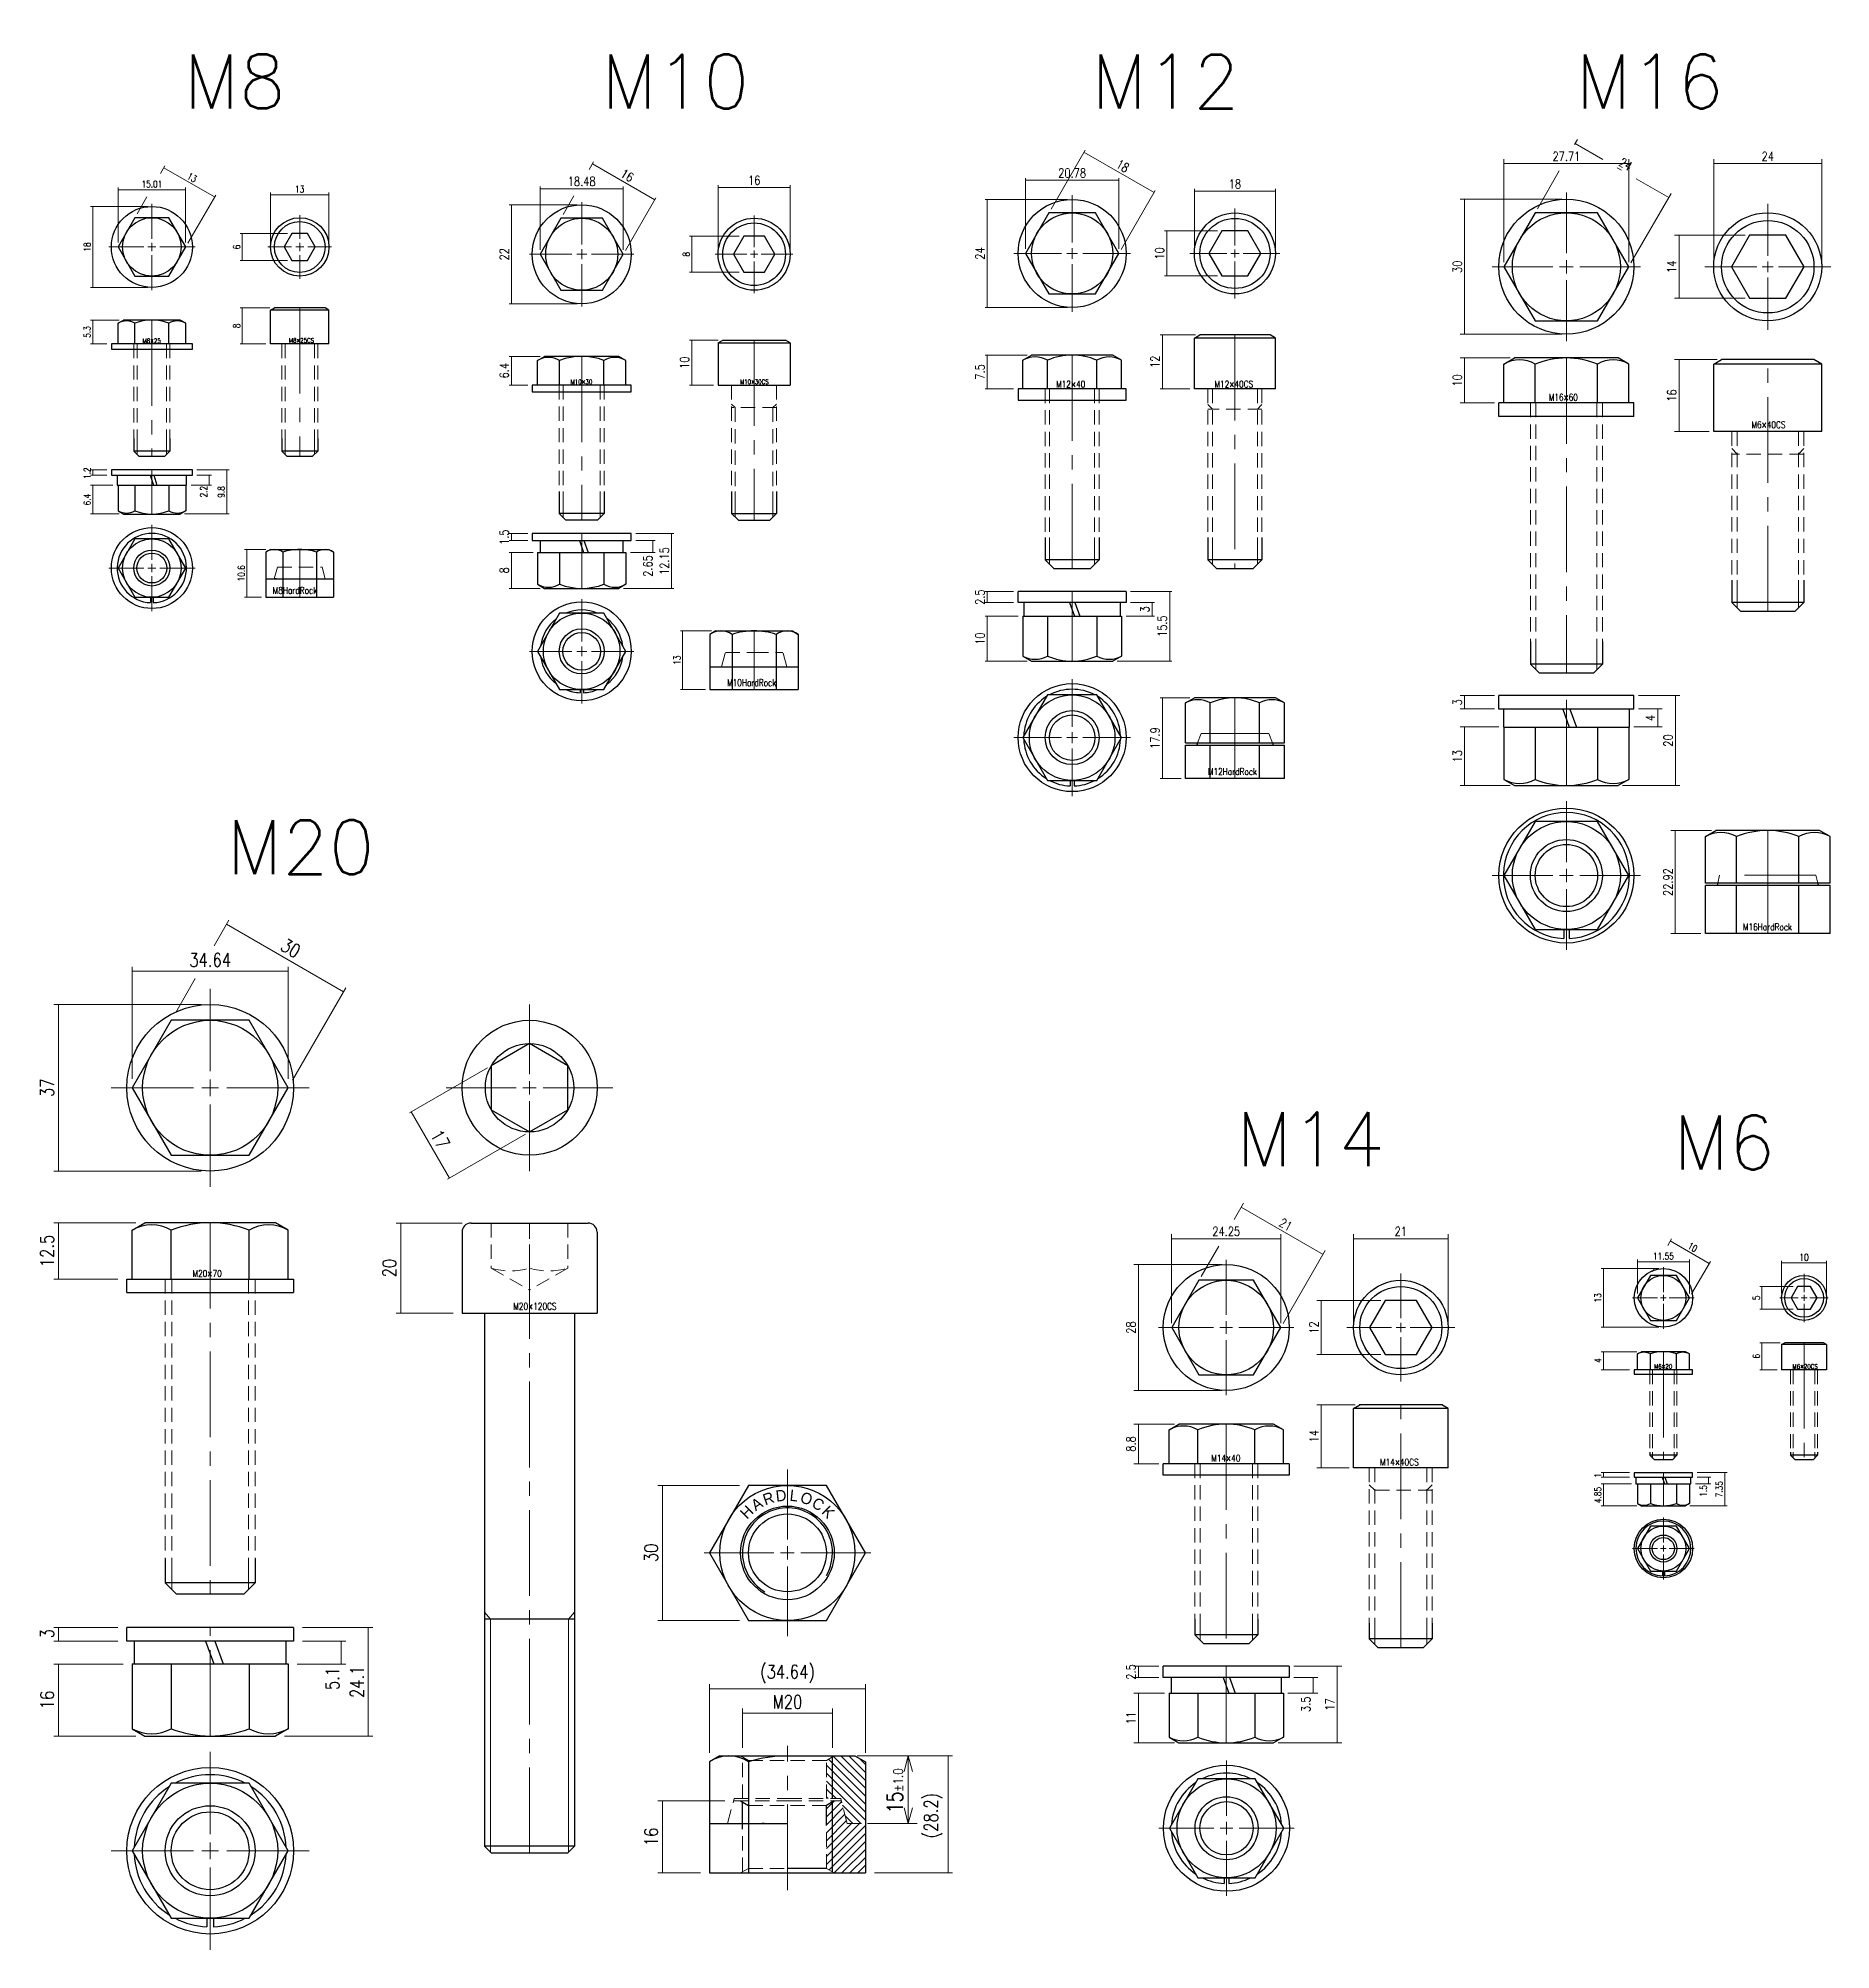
# Model space of a CAD drawing. Header units: millimetres. Extents: x 0 to 10987, y 0 to 7892.
# Drawn here: x 6825.4 to 7223.6, y 5855.3 to 6280 of the extents above; entities that cross this region are included whole.
import ezdxf
from ezdxf import colors
from ezdxf.entities.mleader import LeaderData, LeaderLine
from ezdxf.math import Vec2, Vec3

# ---------------------------------------------------------------- set-up
doc = ezdxf.new("R2010")
doc.units = ezdxf.units.MM
doc.linetypes.add('CENTER2', pattern=[28.575, 19.05, -3.175, 3.175, -3.175])
doc.linetypes.add('HIDDEN2', pattern=[4.7625, 3.175, -1.5875])
for name, color, linetype, lineweight in [('01_外形線', 7, 'Continuous', 25), ('02_細線', 5, 'Continuous', 13), ('03_かくれ線', 6, 'HIDDEN2', 13), ('04_中心線', 1, 'CENTER2', 9), ('06_文字', 7, 'Continuous', 13), ('07_寸法線', 3, 'Continuous', 9)]:
    doc.layers.add(name, color=color, linetype=linetype, lineweight=lineweight)
doc.layers.add('10_補助線', color=8, linetype='Continuous', lineweight=13, plot=False)
doc.styles.add('KSS_TXT', font='txt.shx', dxfattribs={"bigfont": 'extfont2.shx'})
doc.styles.get("Standard").update_dxf_attribs({"font": 'arial.ttf'})
doc.styles.add('寸法用', font='simplex.shx', dxfattribs={"width": 0.8, "bigfont": '@extfont2.shx'})
doc.dimstyles.new('機械製図用', dxfattribs={"dimtxt": 3.5, "dimasz": 3.5, "dimexe": 2, "dimexo": 0, "dimgap": 1.2, "dimtad": 1, "dimdsep": 46, "dimtxsty": '寸法用', "dimblk": 'OPEN30', "dimcen": 0, "dimclrd": 256, "dimclre": 256, "dimclrt": 7, "dimazin": 2, "dimtm": 1e-09, "dimtfac": 0.75, "dimtmove": 0, "dimatfit": 3, "dimldrblk": 'OPEN30', "dimfxl": 1, "dimlwd": -1, "dimlwe": -1, "dimarcsym": 0})

msp = doc.modelspace()

# ---------------------------------------------------------------- texts
at = {"layer": '01_外形線', "char_height": 2.5, "width": 2.5544, "attachment_point": 2}
for s, insert, rotation in [('{\\fMS PGothic|b0|i0|c128|p50;A}', (6984.349, 5955.373), 32.14286), ('{\\fMS PGothic|b0|i0|c128|p50;R}', (6987.188, 5956.736), 19.28571), ('{\\fMS PGothic|b0|i0|c128|p50;D}', (6990.259, 5957.432), 6.42857), ('{\\fMS PGothic|b0|i0|c128|p50;L}', (6993.408, 5957.428), 353.57143), ('{\\fMS PGothic|b0|i0|c128|p50;O}', (6996.477, 5956.723), 340.71429), ('{\\fMS PGothic|b0|i0|c128|p50;C}', (6999.312, 5955.353), 327.85714), ('{\\fMS PGothic|b0|i0|c128|p50;H}', (6981.884, 5953.413), 45), ('{\\fMS PGothic|b0|i0|c128|p50;K}', (7001.771, 5953.386), 315)]:
    msp.add_mtext(s, dxfattribs=dict(at, insert=insert, rotation=rotation))
at = {"layer": '10_補助線', "style": '寸法用', "width": 0.8}
for s, height, p in [('M8×25', 1, (6848.576, 6212.296)), ('M8×25CS', 1, (6881.079, 6212.372)), ('M10×30', 1, (6943.662, 6203.18)), ('M10×30CS', 1, (6981.293, 6203.18)), ('M12×40', 1.5, (7051.5, 6202.406)), ('M12×40CS', 1.5, (7086.682, 6202.406)), ('M16×60', 1.5, (7160.934, 6199.468)), ('M6×40CS', 1.5, (7205.965, 6193.384)), ('M20×70', 1.5, (6859.672, 6004.796)), ('M20×120CS', 1.5, (6930.917, 5997.489)), ('M6×20', 1, (7184.326, 5984.39)), ('M6×20CS', 1, (7215.091, 5984.375)), ('M14×40', 1.5, (7085.962, 5963.759)), ('M14×40CS', 1.5, (7123.459, 5962.866))]:
    msp.add_text(s, height=height, dxfattribs=at).set_placement(p)
at = {"layer": '10_補助線', "ltscale": 2, "style": '寸法用', "width": 0.8}
for s, p in [('M8HardRock', (6877.476, 6156.573)), ('M10HardRock', (6978.414, 6136.079)), ('M12HardRock', (7085.223, 6116.308)), ('M16HardRock', (7204.064, 6081.79))]:
    msp.add_text(s, height=1.5, dxfattribs=at).set_placement(p)

# ---------------------------------------------------------------- blocks, each defined once
blk = doc.blocks.new('_Open30')
at = {"color": 0, "linetype": 'ByBlock', "lineweight": -2}
for p, q in [((-1, 0.27), (0, 0)), ((0, 0), (-1, -0.27)), ((0, 0), (-1, 0))]:
    blk.add_line(p, q, dxfattribs=at)
blk = doc.blocks.new('*D164')
at = {"layer": '07_寸法線', "transparency": 16777216}
for p, q in [((7180.63, 6001.11), (7180.63, 6008.64)), ((7180.63, 6008.14), (7192.17, 6008.14)), ((7192.17, 6001.11), (7192.17, 6008.64))]:
    blk.add_line(p, q, dxfattribs=at)
at = {"layer": 'Defpoints', "color": 0, "transparency": 16777216}
for p in [(7192.17, 6008.14), (7180.63, 6000.11), (7192.17, 6000.11)]:
    blk.add_point(p, dxfattribs=at)
at = {"layer": '07_寸法線', "color": 7, "transparency": 16777216, "insert": (7186.4, 6009.39), "char_height": 1.5, "attachment_point": 5, "style": '寸法用'}
blk.add_mtext('11.55', dxfattribs=at)
blk = doc.blocks.new('_None')
blk = doc.blocks.new('*D165')
at = {"layer": '07_寸法線', "transparency": 16777216}
for p, q in [((7187.35, 6011.76), (7188.19, 6013.22)), ((7187.94, 6012.78), (7196.6, 6007.78)), ((7184.01, 6005.98), (7184.32, 6006.52)), ((7192.67, 6000.98), (7196.85, 6008.22))]:
    blk.add_line(p, q, dxfattribs=at)
at = {"layer": 'Defpoints', "color": 0, "transparency": 16777216}
for p in [(7196.6, 6007.78), (7183.51, 6005.11), (7192.17, 6000.11)]:
    blk.add_point(p, dxfattribs=at)
at = {"layer": '07_寸法線', "color": 7, "transparency": 16777216, "insert": (7192.9, 6011.37), "char_height": 1.5, "attachment_point": 5, "rotation": 330, "style": '寸法用'}
blk.add_mtext('10', dxfattribs=at)
blk = doc.blocks.new('*D166')
at = {"layer": '07_寸法線', "transparency": 16777216}
for p, q in [((7180.5, 5988.16), (7172.6, 5988.16)), ((7173.1, 5984.16), (7173.1, 5988.16)), ((7178.9, 5984.16), (7172.6, 5984.16))]:
    blk.add_line(p, q, dxfattribs=at)
at = {"layer": 'Defpoints', "color": 0, "transparency": 16777216}
for p in [(7173.1, 5988.16), (7181.5, 5988.16), (7179.9, 5984.16)]:
    blk.add_point(p, dxfattribs=at)
at = {"layer": '07_寸法線', "color": 7, "transparency": 16777216, "insert": (7171.85, 5986.16), "char_height": 1.5, "attachment_point": 5, "rotation": 90, "style": '寸法用'}
blk.add_mtext('4', dxfattribs=at)
blk = doc.blocks.new('*D167')
at = {"layer": '07_寸法線', "transparency": 16777216}
for p, q in [((7212.34, 5990.16), (7207.8, 5990.16)), ((7208.3, 5984.16), (7208.3, 5990.16)), ((7211.65, 5984.16), (7207.8, 5984.16))]:
    blk.add_line(p, q, dxfattribs=at)
at = {"layer": 'Defpoints', "color": 0, "transparency": 16777216}
for p in [(7208.3, 5990.16), (7213.34, 5990.16), (7212.65, 5984.16)]:
    blk.add_point(p, dxfattribs=at)
at = {"layer": '07_寸法線', "color": 7, "transparency": 16777216, "insert": (7207.05, 5987.16), "char_height": 1.5, "attachment_point": 5, "rotation": 90, "style": '寸法用'}
blk.add_mtext('6', dxfattribs=at)
blk = doc.blocks.new('*D168')
at = {"layer": '07_寸法線', "transparency": 16777216}
for p, q in [((7212.65, 6001.11), (7212.65, 6008.38)), ((7212.65, 6007.88), (7222.65, 6007.88)), ((7222.65, 6001.11), (7222.65, 6008.38))]:
    blk.add_line(p, q, dxfattribs=at)
at = {"layer": 'Defpoints', "color": 0, "transparency": 16777216}
for p in [(7222.65, 6007.88), (7212.65, 6000.11), (7222.65, 6000.11)]:
    blk.add_point(p, dxfattribs=at)
at = {"layer": '07_寸法線', "color": 7, "transparency": 16777216, "insert": (7217.65, 6009.13), "char_height": 1.5, "attachment_point": 5, "style": '寸法用'}
blk.add_mtext('10', dxfattribs=at)
blk = doc.blocks.new('*D169')
at = {"layer": '07_寸法線', "transparency": 16777216}
for p, q in [((7215.21, 6002.61), (7207.8, 6002.61)), ((7208.3, 5997.61), (7208.3, 6002.61)), ((7215.21, 5997.61), (7207.8, 5997.61))]:
    blk.add_line(p, q, dxfattribs=at)
at = {"layer": 'Defpoints', "color": 0, "transparency": 16777216}
for p in [(7208.3, 6002.61), (7216.21, 6002.61), (7216.21, 5997.61)]:
    blk.add_point(p, dxfattribs=at)
at = {"layer": '07_寸法線', "color": 7, "transparency": 16777216, "insert": (7207.05, 6000.11), "char_height": 1.5, "attachment_point": 5, "rotation": 90, "style": '寸法用'}
blk.add_mtext('5', dxfattribs=at)
blk = doc.blocks.new('*D170')
at = {"layer": '07_寸法線', "transparency": 16777216}
for p, q in [((7178.9, 5961.28), (7172.6, 5961.28)), ((7178.9, 5960.28), (7172.6, 5960.28)), ((7173.1, 5960.28), (7173.1, 5961.28))]:
    blk.add_line(p, q, dxfattribs=at)
at = {"layer": 'Defpoints', "color": 0, "transparency": 16777216}
for p in [(7173.1, 5961.28), (7179.9, 5961.28), (7179.9, 5960.28)]:
    blk.add_point(p, dxfattribs=at)
at = {"layer": '07_寸法線', "color": 7, "transparency": 16777216, "insert": (7171.85, 5960.66), "char_height": 1.5, "attachment_point": 5, "rotation": 90, "style": '寸法用'}
blk.add_mtext('1', dxfattribs=at)
blk = doc.blocks.new('*D171')
at = {"layer": '07_寸法線', "transparency": 16777216}
for p, q in [((7193.9, 5960.28), (7196.94, 5960.28)), ((7196.44, 5958.78), (7196.44, 5960.28)), ((7193.5, 5958.78), (7196.94, 5958.78))]:
    blk.add_line(p, q, dxfattribs=at)
at = {"layer": 'Defpoints', "color": 0, "transparency": 16777216}
for p in [(7192.9, 5960.28), (7196.44, 5960.28), (7192.5, 5958.78)]:
    blk.add_point(p, dxfattribs=at)
at = {"layer": '07_寸法線', "color": 7, "transparency": 16777216, "insert": (7195.27, 5957.21), "char_height": 1.5, "attachment_point": 5, "rotation": 90, "style": '寸法用'}
blk.add_mtext('1.5', dxfattribs=at)
blk = doc.blocks.new('*D172')
at = {"layer": '07_寸法線', "transparency": 16777216}
for p, q in [((7179.3, 5958.78), (7172.6, 5958.78)), ((7173.1, 5953.93), (7173.1, 5958.78)), ((7180.5, 5953.93), (7172.6, 5953.93))]:
    blk.add_line(p, q, dxfattribs=at)
at = {"layer": 'Defpoints', "color": 0, "transparency": 16777216}
for p in [(7173.1, 5958.78), (7180.3, 5958.78), (7181.5, 5953.93)]:
    blk.add_point(p, dxfattribs=at)
at = {"layer": '07_寸法線', "color": 7, "transparency": 16777216, "insert": (7171.85, 5956.31), "char_height": 1.5, "attachment_point": 5, "rotation": 90, "style": '寸法用'}
blk.add_mtext('4.85', dxfattribs=at)
blk = doc.blocks.new('*U111')
at = {"layer": '04_中心線', "color": 0, "linetype": 'CENTER2', "transparency": 16777216}
for p, q in [((0, 1.3), (0, 6.86)), ((-6.86, 0), (-1.3, 0)), ((1.3, 0), (6.86, 0)), ((0, -6.86), (0, -1.3))]:
    blk.add_line(p, q, dxfattribs=at)
at = {"layer": '04_中心線', "color": 0, "linetype": 'Continuous', "transparency": 16777216}
for p, q in [((-0.65, 0), (0.65, 0)), ((0, -0.65), (0, 0.65))]:
    blk.add_line(p, q, dxfattribs=at)
blk = doc.blocks.new('*D173')
at = {"layer": '07_寸法線', "transparency": 16777216}
for p, q in [((7185.4, 6006.61), (7172.6, 6006.61)), ((7173.1, 5993.61), (7173.1, 6006.61)), ((7185.4, 5993.61), (7172.6, 5993.61))]:
    blk.add_line(p, q, dxfattribs=at)
at = {"layer": 'Defpoints', "color": 0, "transparency": 16777216}
for p in [(7173.1, 6006.61), (7186.4, 6006.61), (7186.4, 5993.61)]:
    blk.add_point(p, dxfattribs=at)
at = {"layer": '07_寸法線', "color": 7, "transparency": 16777216, "insert": (7171.85, 6000.11), "char_height": 1.5, "attachment_point": 5, "rotation": 90, "style": '寸法用'}
blk.add_mtext('13', dxfattribs=at)
blk = doc.blocks.new('*U112')
at = {"layer": '04_中心線', "color": 0, "linetype": 'CENTER2', "transparency": 16777216}
for p, q in [((0, 1.3), (0, 6.86)), ((-6.86, 0), (-1.3, 0)), ((1.3, 0), (6.86, 0)), ((0, -6.86), (0, -1.3))]:
    blk.add_line(p, q, dxfattribs=at)
at = {"layer": '04_中心線', "color": 0, "linetype": 'Continuous', "transparency": 16777216}
for p, q in [((-0.65, 0), (0.65, 0)), ((0, -0.65), (0, 0.65))]:
    blk.add_line(p, q, dxfattribs=at)
blk = doc.blocks.new('*U113')
at = {"layer": '04_中心線', "color": 0, "linetype": 'CENTER2', "transparency": 16777216}
for p, q in [((0, 1.3), (0, 5.36)), ((-5.36, 0), (-1.3, 0)), ((1.3, 0), (5.36, 0)), ((0, -5.36), (0, -1.3))]:
    blk.add_line(p, q, dxfattribs=at)
at = {"layer": '04_中心線', "color": 0, "linetype": 'Continuous', "transparency": 16777216}
for p, q in [((-0.65, 0), (0.65, 0)), ((0, -0.65), (0, 0.65))]:
    blk.add_line(p, q, dxfattribs=at)
blk = doc.blocks.new('*D174')
at = {"layer": '07_寸法線', "transparency": 16777216}
for p, q in [((7193.9, 5961.28), (7200.56, 5961.28)), ((7200.06, 5953.93), (7200.06, 5961.28)), ((7192.3, 5953.93), (7200.56, 5953.93))]:
    blk.add_line(p, q, dxfattribs=at)
at = {"layer": 'Defpoints', "color": 0, "transparency": 16777216}
for p in [(7192.9, 5961.28), (7200.06, 5961.28), (7191.3, 5953.93)]:
    blk.add_point(p, dxfattribs=at)
at = {"layer": '07_寸法線', "color": 7, "transparency": 16777216, "insert": (7198.81, 5957.6), "char_height": 1.5, "attachment_point": 5, "rotation": 90, "style": '寸法用'}
blk.add_mtext('7.35', dxfattribs=at)
blk = doc.blocks.new('*D149')
at = {"layer": '07_寸法線', "transparency": 16777216}
for p, q in [((6843.13, 6234.63), (6843.13, 6246.86)), ((6843.13, 6246.36), (6858.14, 6246.36)), ((6858.14, 6234.63), (6858.14, 6246.86))]:
    blk.add_line(p, q, dxfattribs=at)
at = {"layer": 'Defpoints', "color": 0, "transparency": 16777216}
for p in [(6858.14, 6246.36), (6843.13, 6233.63), (6858.14, 6233.63)]:
    blk.add_point(p, dxfattribs=at)
at = {"layer": '07_寸法線', "color": 7, "transparency": 16777216, "insert": (6850.64, 6247.61), "char_height": 1.5, "attachment_point": 5, "style": '寸法用'}
blk.add_mtext('15.01', dxfattribs=at)
blk = doc.blocks.new('*D150')
at = {"layer": '07_寸法線', "transparency": 16777216}
for p, q in [((6876.98, 6234.63), (6876.98, 6245.71)), ((6876.98, 6245.21), (6889.98, 6245.21)), ((6889.98, 6234.63), (6889.98, 6245.71))]:
    blk.add_line(p, q, dxfattribs=at)
at = {"layer": 'Defpoints', "color": 0, "transparency": 16777216}
for p in [(6889.98, 6245.21), (6876.98, 6233.63), (6889.98, 6233.63)]:
    blk.add_point(p, dxfattribs=at)
at = {"layer": '07_寸法線', "color": 7, "transparency": 16777216, "insert": (6883.48, 6246.46), "char_height": 1.5, "attachment_point": 5, "style": '寸法用'}
blk.add_mtext('13', dxfattribs=at)
blk = doc.blocks.new('*D151')
at = {"layer": '07_寸法線', "transparency": 16777216}
for p, q in [((6852.57, 6249.98), (6853.55, 6251.67)), ((6853.3, 6251.24), (6864.56, 6244.74)), ((6847.39, 6241), (6849.54, 6244.74)), ((6858.64, 6234.5), (6864.81, 6245.17))]:
    blk.add_line(p, q, dxfattribs=at)
at = {"layer": 'Defpoints', "color": 0, "transparency": 16777216}
for p in [(6864.56, 6244.74), (6846.89, 6240.13), (6858.14, 6233.63)]:
    blk.add_point(p, dxfattribs=at)
at = {"layer": '07_寸法線', "color": 7, "transparency": 16777216, "insert": (6859.55, 6249.07), "char_height": 1.5, "attachment_point": 5, "rotation": 330, "style": '寸法用'}
blk.add_mtext('13', dxfattribs=at)
blk = doc.blocks.new('*D152')
at = {"layer": '07_寸法線', "transparency": 16777216}
for p, q in [((6843.34, 6217.4), (6837.01, 6217.4)), ((6837.51, 6212.1), (6837.51, 6217.4)), ((6840.64, 6212.1), (6837.01, 6212.1))]:
    blk.add_line(p, q, dxfattribs=at)
at = {"layer": 'Defpoints', "color": 0, "transparency": 16777216}
for p in [(6837.51, 6217.4), (6844.34, 6217.4), (6841.64, 6212.1)]:
    blk.add_point(p, dxfattribs=at)
at = {"layer": '07_寸法線', "color": 7, "transparency": 16777216, "insert": (6836.26, 6214.75), "char_height": 1.5, "attachment_point": 5, "rotation": 90, "style": '寸法用'}
blk.add_mtext('5.3', dxfattribs=at)
blk = doc.blocks.new('*D153')
at = {"layer": '07_寸法線', "transparency": 16777216}
for p, q in [((6876.85, 6220.1), (6870.22, 6220.1)), ((6870.72, 6212.1), (6870.72, 6220.1)), ((6875.98, 6212.1), (6870.22, 6212.1))]:
    blk.add_line(p, q, dxfattribs=at)
at = {"layer": 'Defpoints', "color": 0, "transparency": 16777216}
for p in [(6870.72, 6220.1), (6877.85, 6220.1), (6876.98, 6212.1)]:
    blk.add_point(p, dxfattribs=at)
at = {"layer": '07_寸法線', "color": 7, "transparency": 16777216, "insert": (6869.47, 6216.1), "char_height": 1.5, "attachment_point": 5, "rotation": 90, "style": '寸法用'}
blk.add_mtext('8', dxfattribs=at)
blk = doc.blocks.new('*D154')
at = {"layer": '07_寸法線', "transparency": 16777216}
for p, q in [((6880.75, 6236.63), (6870.22, 6236.63)), ((6870.72, 6236.63), (6870.72, 6230.63)), ((6880.75, 6230.63), (6870.22, 6230.63))]:
    blk.add_line(p, q, dxfattribs=at)
at = {"layer": 'Defpoints', "color": 0, "transparency": 16777216}
for p in [(6881.75, 6236.63), (6870.72, 6230.63), (6881.75, 6230.63)]:
    blk.add_point(p, dxfattribs=at)
at = {"layer": '07_寸法線', "color": 7, "transparency": 16777216, "insert": (6869.47, 6233.63), "char_height": 1.5, "attachment_point": 5, "rotation": 90, "style": '寸法用'}
blk.add_mtext('6', dxfattribs=at)
blk = doc.blocks.new('*U99')
at = {"layer": '04_中心線', "color": 0, "linetype": 'CENTER2', "transparency": 16777216}
for p, q in [((0, 1.8), (0, 9.59)), ((-9.59, 0), (-1.8, 0)), ((1.8, 0), (9.59, 0)), ((0, -9.59), (0, -1.8))]:
    blk.add_line(p, q, dxfattribs=at)
at = {"layer": '04_中心線', "color": 0, "linetype": 'Continuous', "transparency": 16777216}
for p, q in [((-0.9, 0), (0.9, 0)), ((0, -0.9), (0, 0.9))]:
    blk.add_line(p, q, dxfattribs=at)
blk = doc.blocks.new('*U103')
at = {"layer": '04_中心線', "color": 0, "linetype": 'CENTER2', "transparency": 16777216}
for p, q in [((0, 1.8), (0, 9.59)), ((-9.59, 0), (-1.8, 0)), ((1.8, 0), (9.59, 0)), ((0, -9.59), (0, -1.8))]:
    blk.add_line(p, q, dxfattribs=at)
at = {"layer": '04_中心線', "color": 0, "linetype": 'Continuous', "transparency": 16777216}
for p, q in [((-0.9, 0), (0.9, 0)), ((0, -0.9), (0, 0.9))]:
    blk.add_line(p, q, dxfattribs=at)
blk = doc.blocks.new('*D155')
at = {"layer": '07_寸法線', "transparency": 16777216}
for p, q in [((6840.64, 6184.1), (6837.01, 6184.1)), ((6840.64, 6182.9), (6837.01, 6182.9)), ((6837.51, 6182.9), (6837.51, 6184.1))]:
    blk.add_line(p, q, dxfattribs=at)
at = {"layer": 'Defpoints', "color": 0, "transparency": 16777216}
for p in [(6837.51, 6184.1), (6841.64, 6184.1), (6841.64, 6182.9)]:
    blk.add_point(p, dxfattribs=at)
at = {"layer": '07_寸法線', "color": 7, "transparency": 16777216, "insert": (6836.26, 6183.36), "char_height": 1.5, "attachment_point": 5, "rotation": 90, "style": '寸法用'}
blk.add_mtext('1.2', dxfattribs=at)
blk = doc.blocks.new('*D156')
at = {"layer": '07_寸法線', "transparency": 16777216}
for p, q in [((6859.34, 6180.7), (6863.89, 6180.7)), ((6860.64, 6182.9), (6863.89, 6182.9)), ((6863.39, 6180.7), (6863.39, 6182.9))]:
    blk.add_line(p, q, dxfattribs=at)
at = {"layer": 'Defpoints', "color": 0, "transparency": 16777216}
for p in [(6858.34, 6180.7), (6859.64, 6182.9), (6863.39, 6182.9)]:
    blk.add_point(p, dxfattribs=at)
at = {"layer": '07_寸法線', "color": 7, "transparency": 16777216, "insert": (6862.14, 6179.26), "char_height": 1.5, "attachment_point": 5, "rotation": 90, "style": '寸法用'}
blk.add_mtext('2.2', dxfattribs=at)
blk = doc.blocks.new('*D157')
at = {"layer": '07_寸法線', "transparency": 16777216}
for p, q in [((6841.94, 6180.7), (6837.01, 6180.7)), ((6837.51, 6174.3), (6837.51, 6180.7)), ((6843.39, 6174.3), (6837.01, 6174.3))]:
    blk.add_line(p, q, dxfattribs=at)
at = {"layer": 'Defpoints', "color": 0, "transparency": 16777216}
for p in [(6837.51, 6180.7), (6842.94, 6180.7), (6844.39, 6174.3)]:
    blk.add_point(p, dxfattribs=at)
at = {"layer": '07_寸法線', "color": 7, "transparency": 16777216, "insert": (6836.26, 6177.5), "char_height": 1.5, "attachment_point": 5, "rotation": 90, "style": '寸法用'}
blk.add_mtext('6.4', dxfattribs=at)
blk = doc.blocks.new('*D158')
at = {"layer": '07_寸法線', "transparency": 16777216}
for p, q in [((6860.64, 6184.1), (6867.8, 6184.1)), ((6867.3, 6174.3), (6867.3, 6184.1)), ((6857.89, 6174.3), (6867.8, 6174.3))]:
    blk.add_line(p, q, dxfattribs=at)
at = {"layer": 'Defpoints', "color": 0, "transparency": 16777216}
for p in [(6859.64, 6184.1), (6867.3, 6184.1), (6856.89, 6174.3)]:
    blk.add_point(p, dxfattribs=at)
at = {"layer": '07_寸法線', "color": 7, "transparency": 16777216, "insert": (6866.05, 6179.2), "char_height": 1.5, "attachment_point": 5, "rotation": 90, "style": '寸法用'}
blk.add_mtext('9.8', dxfattribs=at)
blk = doc.blocks.new('*D159')
at = {"layer": '07_寸法線', "transparency": 16777216}
for p, q in [((6849.64, 6242.63), (6837.01, 6242.63)), ((6837.51, 6224.63), (6837.51, 6242.63)), ((6849.64, 6224.63), (6837.01, 6224.63))]:
    blk.add_line(p, q, dxfattribs=at)
at = {"layer": 'Defpoints', "color": 0, "transparency": 16777216}
for p in [(6837.51, 6242.63), (6850.64, 6242.63), (6850.64, 6224.63)]:
    blk.add_point(p, dxfattribs=at)
at = {"layer": '07_寸法線', "color": 7, "transparency": 16777216, "insert": (6836.26, 6233.63), "char_height": 1.5, "attachment_point": 5, "rotation": 90, "style": '寸法用'}
blk.add_mtext('18', dxfattribs=at)
blk = doc.blocks.new('*U96')
at = {"layer": '04_中心線', "color": 0, "linetype": 'CENTER2', "transparency": 16777216}
for p, q in [((0, 1.8), (0, 7.09)), ((-7.09, 0), (-1.8, 0)), ((1.8, 0), (7.09, 0)), ((0, -7.09), (0, -1.8))]:
    blk.add_line(p, q, dxfattribs=at)
at = {"layer": '04_中心線', "color": 0, "linetype": 'Continuous', "transparency": 16777216}
for p, q in [((-0.9, 0), (0.9, 0)), ((0, -0.9), (0, 0.9))]:
    blk.add_line(p, q, dxfattribs=at)
blk = doc.blocks.new('*D160')
at = {"layer": '07_寸法線', "transparency": 16777216}
for p, q in [((6936.88, 6233.01), (6936.88, 6247.09)), ((6936.88, 6246.59), (6955.36, 6246.59)), ((6955.36, 6233.01), (6955.36, 6247.09))]:
    blk.add_line(p, q, dxfattribs=at)
at = {"layer": 'Defpoints', "color": 0, "transparency": 16777216}
for p in [(6955.36, 6246.59), (6936.88, 6232.01), (6955.36, 6232.01)]:
    blk.add_point(p, dxfattribs=at)
at = {"layer": '07_寸法線', "color": 7, "transparency": 16777216, "insert": (6946.12, 6248.21), "char_height": 2, "attachment_point": 5, "style": '寸法用'}
blk.add_mtext('18.48', dxfattribs=at)
blk = doc.blocks.new('*D161')
at = {"layer": '07_寸法線', "transparency": 16777216}
for p, q in [((6976.42, 6233.01), (6976.42, 6247.34)), ((6976.42, 6246.84), (6992.42, 6246.84)), ((6992.42, 6233.01), (6992.42, 6247.34))]:
    blk.add_line(p, q, dxfattribs=at)
at = {"layer": 'Defpoints', "color": 0, "transparency": 16777216}
for p in [(6992.42, 6246.84), (6976.42, 6232.01), (6992.42, 6232.01)]:
    blk.add_point(p, dxfattribs=at)
at = {"layer": '07_寸法線', "color": 7, "transparency": 16777216, "insert": (6984.42, 6248.46), "char_height": 2, "attachment_point": 5, "style": '寸法用'}
blk.add_mtext('16', dxfattribs=at)
blk = doc.blocks.new('*D162')
at = {"layer": '07_寸法線', "transparency": 16777216}
for p, q in [((6947.75, 6250.84), (6948.75, 6252.56)), ((6948.5, 6252.13), (6962.35, 6244.13)), ((6942, 6240.88), (6944.36, 6244.97)), ((6955.86, 6232.88), (6962.6, 6244.56))]:
    blk.add_line(p, q, dxfattribs=at)
at = {"layer": 'Defpoints', "color": 0, "transparency": 16777216}
for p in [(6962.35, 6244.13), (6941.5, 6240.01), (6955.36, 6232.01)]:
    blk.add_point(p, dxfattribs=at)
at = {"layer": '07_寸法線', "color": 7, "transparency": 16777216, "insert": (6956.24, 6249.53), "char_height": 2, "attachment_point": 5, "rotation": 330, "style": '寸法用'}
blk.add_mtext('16', dxfattribs=at)
blk = doc.blocks.new('*D163')
at = {"layer": '07_寸法線', "transparency": 16777216}
for p, q in [((6936.87, 6209.33), (6930.04, 6209.33)), ((6930.54, 6202.93), (6930.54, 6209.33)), ((6934.12, 6202.93), (6930.04, 6202.93))]:
    blk.add_line(p, q, dxfattribs=at)
at = {"layer": 'Defpoints', "color": 0, "transparency": 16777216}
for p in [(6930.54, 6209.33), (6937.87, 6209.33), (6935.12, 6202.93)]:
    blk.add_point(p, dxfattribs=at)
at = {"layer": '07_寸法線', "color": 7, "transparency": 16777216, "insert": (6928.91, 6206.13), "char_height": 2, "attachment_point": 5, "rotation": 90, "style": '寸法用'}
blk.add_mtext('6.4', dxfattribs=at)
blk = doc.blocks.new('*D128')
at = {"layer": '07_寸法線', "transparency": 16777216}
for p, q in [((6976.46, 6212.93), (6970.09, 6212.93)), ((6970.59, 6202.93), (6970.59, 6212.93)), ((6975.42, 6202.93), (6970.09, 6202.93))]:
    blk.add_line(p, q, dxfattribs=at)
at = {"layer": 'Defpoints', "color": 0, "transparency": 16777216}
for p in [(6970.59, 6212.93), (6977.46, 6212.93), (6976.42, 6202.93)]:
    blk.add_point(p, dxfattribs=at)
at = {"layer": '07_寸法線', "color": 7, "transparency": 16777216, "insert": (6968.96, 6207.93), "char_height": 2, "attachment_point": 5, "rotation": 90, "style": '寸法用'}
blk.add_mtext('10', dxfattribs=at)
blk = doc.blocks.new('*D129')
at = {"layer": '07_寸法線', "transparency": 16777216}
for p, q in [((6981.11, 6236.01), (6970.09, 6236.01)), ((6970.59, 6236.01), (6970.59, 6228.01)), ((6981.11, 6228.01), (6970.09, 6228.01))]:
    blk.add_line(p, q, dxfattribs=at)
at = {"layer": 'Defpoints', "color": 0, "transparency": 16777216}
for p in [(6982.11, 6236.01), (6970.59, 6228.01), (6982.11, 6228.01)]:
    blk.add_point(p, dxfattribs=at)
at = {"layer": '07_寸法線', "color": 7, "transparency": 16777216, "insert": (6969.34, 6232.01), "char_height": 1.5, "attachment_point": 5, "rotation": 90, "style": '寸法用'}
blk.add_mtext('8', dxfattribs=at)
blk = doc.blocks.new('*U97')
at = {"layer": '04_中心線', "color": 0, "linetype": 'CENTER2', "transparency": 16777216}
for p, q in [((0, 2.2), (0, 11.59)), ((-11.59, 0), (-2.2, 0)), ((2.2, 0), (11.59, 0)), ((0, -11.59), (0, -2.2))]:
    blk.add_line(p, q, dxfattribs=at)
at = {"layer": '04_中心線', "color": 0, "linetype": 'Continuous', "transparency": 16777216}
for p, q in [((-1.1, 0), (1.1, 0)), ((0, -1.1), (0, 1.1))]:
    blk.add_line(p, q, dxfattribs=at)
blk = doc.blocks.new('*U98')
at = {"layer": '04_中心線', "color": 0, "linetype": 'CENTER2', "transparency": 16777216}
for p, q in [((0, 2.2), (0, 11.59)), ((-11.59, 0), (-2.2, 0)), ((2.2, 0), (11.59, 0)), ((0, -11.59), (0, -2.2))]:
    blk.add_line(p, q, dxfattribs=at)
at = {"layer": '04_中心線', "color": 0, "linetype": 'Continuous', "transparency": 16777216}
for p, q in [((-1.1, 0), (1.1, 0)), ((0, -1.1), (0, 1.1))]:
    blk.add_line(p, q, dxfattribs=at)
blk = doc.blocks.new('*D130')
at = {"layer": '07_寸法線', "transparency": 16777216}
for p, q in [((6945.12, 6243.01), (6930.04, 6243.01)), ((6930.54, 6221.01), (6930.54, 6243.01)), ((6945.12, 6221.01), (6930.04, 6221.01))]:
    blk.add_line(p, q, dxfattribs=at)
at = {"layer": 'Defpoints', "color": 0, "transparency": 16777216}
for p in [(6930.54, 6243.01), (6946.12, 6243.01), (6946.12, 6221.01)]:
    blk.add_point(p, dxfattribs=at)
at = {"layer": '07_寸法線', "color": 7, "transparency": 16777216, "insert": (6928.91, 6232.01), "char_height": 2, "attachment_point": 5, "rotation": 90, "style": '寸法用'}
blk.add_mtext('22', dxfattribs=at)
blk = doc.blocks.new('*D131')
at = {"layer": '07_寸法線', "transparency": 16777216}
for p, q in [((6934.12, 6169.93), (6930.04, 6169.93)), ((6934.12, 6168.43), (6930.04, 6168.43)), ((6930.54, 6168.43), (6930.54, 6169.93))]:
    blk.add_line(p, q, dxfattribs=at)
at = {"layer": 'Defpoints', "color": 0, "transparency": 16777216}
for p in [(6930.54, 6169.93), (6935.12, 6169.93), (6935.12, 6168.43)]:
    blk.add_point(p, dxfattribs=at)
at = {"layer": '07_寸法線', "color": 7, "transparency": 16777216, "insert": (6928.91, 6169.14), "char_height": 2, "attachment_point": 5, "rotation": 90, "style": '寸法用'}
blk.add_mtext('1.5', dxfattribs=at)
blk = doc.blocks.new('*D132')
at = {"layer": '07_寸法線', "transparency": 16777216}
for p, q in [((6935.31, 6165.78), (6930.04, 6165.78)), ((6930.54, 6157.78), (6930.54, 6165.78)), ((6936.87, 6157.78), (6930.04, 6157.78))]:
    blk.add_line(p, q, dxfattribs=at)
at = {"layer": 'Defpoints', "color": 0, "transparency": 16777216}
for p in [(6930.54, 6165.78), (6936.31, 6165.78), (6937.87, 6157.78)]:
    blk.add_point(p, dxfattribs=at)
at = {"layer": '07_寸法線', "color": 7, "transparency": 16777216, "insert": (6928.91, 6161.78), "char_height": 2, "attachment_point": 5, "rotation": 90, "style": '寸法用'}
blk.add_mtext('8', dxfattribs=at)
blk = doc.blocks.new('*D133')
at = {"layer": '07_寸法線', "transparency": 16777216}
for p, q in [((6958.12, 6169.93), (6966.6, 6169.93)), ((6966.1, 6157.78), (6966.1, 6169.93)), ((6955.37, 6157.78), (6966.6, 6157.78))]:
    blk.add_line(p, q, dxfattribs=at)
at = {"layer": 'Defpoints', "color": 0, "transparency": 16777216}
for p in [(6957.12, 6169.93), (6966.1, 6169.93), (6954.37, 6157.78)]:
    blk.add_point(p, dxfattribs=at)
at = {"layer": '07_寸法線', "color": 7, "transparency": 16777216, "insert": (6964.48, 6163.85), "char_height": 2, "attachment_point": 5, "rotation": 90, "style": '寸法用'}
blk.add_mtext('12.15', dxfattribs=at)
blk = doc.blocks.new('*D134')
at = {"layer": '07_寸法線', "transparency": 16777216}
for p, q in [((6958.12, 6168.43), (6962.42, 6168.43)), ((6961.92, 6165.78), (6961.92, 6168.43)), ((6956.94, 6165.78), (6962.42, 6165.78))]:
    blk.add_line(p, q, dxfattribs=at)
at = {"layer": 'Defpoints', "color": 0, "transparency": 16777216}
for p in [(6957.12, 6168.43), (6961.92, 6168.43), (6955.94, 6165.78)]:
    blk.add_point(p, dxfattribs=at)
at = {"layer": '07_寸法線', "color": 7, "transparency": 16777216, "insert": (6960.82, 6162.75), "char_height": 2, "attachment_point": 5, "rotation": 90, "style": '寸法用'}
blk.add_mtext('2.65', dxfattribs=at)
blk = doc.blocks.new('*D141')
at = {"layer": '07_寸法線', "transparency": 16777216}
for p, q in [((6875.98, 6166.41), (6871.25, 6166.41)), ((6871.75, 6155.81), (6871.75, 6166.41)), ((6874.98, 6155.81), (6871.25, 6155.81))]:
    blk.add_line(p, q, dxfattribs=at)
at = {"layer": 'Defpoints', "color": 0, "transparency": 16777216}
for p in [(6871.75, 6166.41), (6876.98, 6166.41), (6875.98, 6155.81)]:
    blk.add_point(p, dxfattribs=at)
at = {"layer": '07_寸法線', "color": 7, "transparency": 16777216, "insert": (6870.5, 6161.11), "char_height": 1.5, "attachment_point": 5, "rotation": 90, "style": '寸法用'}
blk.add_mtext('10.6', dxfattribs=at)
blk = doc.blocks.new('*D142')
at = {"layer": '07_寸法線', "transparency": 16777216}
for p, q in [((6974.92, 6148.32), (6968.03, 6148.32)), ((6968.53, 6135.32), (6968.53, 6148.32)), ((6973.6, 6135.32), (6968.03, 6135.32))]:
    blk.add_line(p, q, dxfattribs=at)
at = {"layer": 'Defpoints', "color": 0, "transparency": 16777216}
for p in [(6968.53, 6148.32), (6975.92, 6148.32), (6974.6, 6135.32)]:
    blk.add_point(p, dxfattribs=at)
at = {"layer": '07_寸法線', "color": 7, "transparency": 16777216, "insert": (6967.28, 6141.82), "char_height": 1.5, "attachment_point": 5, "rotation": 90, "style": '寸法用'}
blk.add_mtext('13', dxfattribs=at)
blk = doc.blocks.new('*U92')
at = {"layer": '04_中心線', "color": 0, "linetype": 'CENTER2', "transparency": 16777216}
for p, q in [((0, 1.6), (0, 8.62)), ((-8.62, 0), (-1.6, 0)), ((1.6, 0), (8.62, 0)), ((0, -8.62), (0, -1.6))]:
    blk.add_line(p, q, dxfattribs=at)
at = {"layer": '04_中心線', "color": 0, "linetype": 'Continuous', "transparency": 16777216}
for p, q in [((-0.8, 0), (0.8, 0)), ((0, -0.8), (0, 0.8))]:
    blk.add_line(p, q, dxfattribs=at)
blk = doc.blocks.new('*D143')
at = {"layer": '07_寸法線', "transparency": 16777216}
for p, q in [((7044.67, 6233.19), (7044.67, 6248.96)), ((7044.67, 6248.46), (7065.46, 6248.46)), ((7065.46, 6233.19), (7065.46, 6248.96))]:
    blk.add_line(p, q, dxfattribs=at)
at = {"layer": 'Defpoints', "color": 0, "transparency": 16777216}
for p in [(7065.46, 6248.46), (7044.67, 6232.19), (7065.46, 6232.19)]:
    blk.add_point(p, dxfattribs=at)
at = {"layer": '07_寸法線', "color": 7, "transparency": 16777216, "insert": (7055.06, 6250.08), "char_height": 2, "attachment_point": 5, "style": '寸法用'}
blk.add_mtext('20.78', dxfattribs=at)
blk = doc.blocks.new('*D144')
at = {"layer": '07_寸法線', "transparency": 16777216}
for p, q in [((7082.23, 6233.19), (7082.23, 6246.52)), ((7082.23, 6246.02), (7100.23, 6246.02)), ((7100.23, 6233.19), (7100.23, 6246.52))]:
    blk.add_line(p, q, dxfattribs=at)
at = {"layer": 'Defpoints', "color": 0, "transparency": 16777216}
for p in [(7100.23, 6246.02), (7082.23, 6232.19), (7100.23, 6232.19)]:
    blk.add_point(p, dxfattribs=at)
at = {"layer": '07_寸法線', "color": 7, "transparency": 16777216, "insert": (7091.23, 6247.64), "char_height": 2, "attachment_point": 5, "style": '寸法用'}
blk.add_mtext('18', dxfattribs=at)
blk = doc.blocks.new('*D145')
at = {"layer": '07_寸法線', "transparency": 16777216}
for p, q in [((7050.37, 6242.06), (7057.94, 6255.16)), ((7057.69, 6254.73), (7073.27, 6245.73)), ((7065.96, 6233.06), (7073.52, 6246.16))]:
    blk.add_line(p, q, dxfattribs=at)
at = {"layer": 'Defpoints', "color": 0, "transparency": 16777216}
for p in [(7073.27, 6245.73), (7049.87, 6241.19), (7065.46, 6232.19)]:
    blk.add_point(p, dxfattribs=at)
at = {"layer": '07_寸法線', "color": 7, "transparency": 16777216, "insert": (7066.29, 6251.64), "char_height": 2, "attachment_point": 5, "rotation": 330, "style": '寸法用'}
blk.add_mtext('18', dxfattribs=at)
blk = doc.blocks.new('*D146')
at = {"layer": '07_寸法線', "transparency": 16777216}
for p, q in [((7045.06, 6209.61), (7035.72, 6209.61)), ((7036.22, 6202.11), (7036.22, 6209.61)), ((7042.06, 6202.11), (7035.72, 6202.11))]:
    blk.add_line(p, q, dxfattribs=at)
at = {"layer": 'Defpoints', "color": 0, "transparency": 16777216}
for p in [(7036.22, 6209.61), (7046.06, 6209.61), (7043.06, 6202.11)]:
    blk.add_point(p, dxfattribs=at)
at = {"layer": '07_寸法線', "color": 7, "transparency": 16777216, "insert": (7034.59, 6205.86), "char_height": 2, "attachment_point": 5, "rotation": 90, "style": '寸法用'}
blk.add_mtext('7.5', dxfattribs=at)
blk = doc.blocks.new('*D147')
at = {"layer": '07_寸法線', "transparency": 16777216}
for p, q in [((7082.44, 6214.11), (7074.61, 6214.11)), ((7075.11, 6202.11), (7075.11, 6214.11)), ((7081.23, 6202.11), (7074.61, 6202.11))]:
    blk.add_line(p, q, dxfattribs=at)
at = {"layer": 'Defpoints', "color": 0, "transparency": 16777216}
for p in [(7075.11, 6214.11), (7083.44, 6214.11), (7082.23, 6202.11)]:
    blk.add_point(p, dxfattribs=at)
at = {"layer": '07_寸法線', "color": 7, "transparency": 16777216, "insert": (7073.48, 6208.11), "char_height": 2, "attachment_point": 5, "rotation": 90, "style": '寸法用'}
blk.add_mtext('12', dxfattribs=at)
blk = doc.blocks.new('*D148')
at = {"layer": '07_寸法線', "transparency": 16777216}
for p, q in [((7054.06, 6244.19), (7035.72, 6244.19)), ((7036.22, 6220.19), (7036.22, 6244.19)), ((7054.06, 6220.19), (7035.72, 6220.19))]:
    blk.add_line(p, q, dxfattribs=at)
at = {"layer": 'Defpoints', "color": 0, "transparency": 16777216}
for p in [(7036.22, 6244.19), (7055.06, 6244.19), (7055.06, 6220.19)]:
    blk.add_point(p, dxfattribs=at)
at = {"layer": '07_寸法線', "color": 7, "transparency": 16777216, "insert": (7034.59, 6232.19), "char_height": 2, "attachment_point": 5, "rotation": 90, "style": '寸法用'}
blk.add_mtext('24', dxfattribs=at)
blk = doc.blocks.new('*U94')
at = {"layer": '04_中心線', "color": 0, "linetype": 'CENTER2', "transparency": 16777216}
for p, q in [((0, 2.4), (0, 12.97)), ((-12.97, 0), (-2.4, 0)), ((2.4, 0), (12.97, 0)), ((0, -12.97), (0, -2.4))]:
    blk.add_line(p, q, dxfattribs=at)
at = {"layer": '04_中心線', "color": 0, "linetype": 'Continuous', "transparency": 16777216}
for p, q in [((-1.2, 0), (1.2, 0)), ((0, -1.2), (0, 1.2))]:
    blk.add_line(p, q, dxfattribs=at)
blk = doc.blocks.new('*U95')
at = {"layer": '04_中心線', "color": 0, "linetype": 'CENTER2', "transparency": 16777216}
for p, q in [((0, 2.4), (0, 12.97)), ((-12.97, 0), (-2.4, 0)), ((2.4, 0), (12.97, 0)), ((0, -12.97), (0, -2.4))]:
    blk.add_line(p, q, dxfattribs=at)
at = {"layer": '04_中心線', "color": 0, "linetype": 'Continuous', "transparency": 16777216}
for p, q in [((-1.2, 0), (1.2, 0)), ((0, -1.2), (0, 1.2))]:
    blk.add_line(p, q, dxfattribs=at)
blk = doc.blocks.new('*U93')
at = {"layer": '04_中心線', "color": 0, "linetype": 'CENTER2', "transparency": 16777216}
for p, q in [((0, 1.8), (0, 10)), ((-10, 0), (-1.8, 0)), ((1.8, 0), (10, 0)), ((0, -10), (0, -1.8))]:
    blk.add_line(p, q, dxfattribs=at)
at = {"layer": '04_中心線', "color": 0, "linetype": 'Continuous', "transparency": 16777216}
for p, q in [((-0.9, 0), (0.9, 0)), ((0, -0.9), (0, 0.9))]:
    blk.add_line(p, q, dxfattribs=at)
blk = doc.blocks.new('*D135')
at = {"layer": '07_寸法線', "transparency": 16777216}
for p, q in [((7087.34, 6237.19), (7075.61, 6237.19)), ((7076.11, 6237.19), (7076.11, 6227.19)), ((7087.34, 6227.19), (7075.61, 6227.19))]:
    blk.add_line(p, q, dxfattribs=at)
at = {"layer": 'Defpoints', "color": 0, "transparency": 16777216}
for p in [(7088.34, 6237.19), (7076.11, 6227.19), (7088.34, 6227.19)]:
    blk.add_point(p, dxfattribs=at)
at = {"layer": '07_寸法線', "color": 7, "transparency": 16777216, "insert": (7074.48, 6232.19), "char_height": 2, "attachment_point": 5, "rotation": 90, "style": '寸法用'}
blk.add_mtext('10', dxfattribs=at)
blk = doc.blocks.new('*D136')
at = {"layer": '07_寸法線', "transparency": 16777216}
for p, q in [((7042.06, 6157.11), (7035.72, 6157.11)), ((7036.22, 6154.61), (7036.22, 6157.11)), ((7042.06, 6154.61), (7035.72, 6154.61))]:
    blk.add_line(p, q, dxfattribs=at)
at = {"layer": 'Defpoints', "color": 0, "transparency": 16777216}
for p in [(7036.22, 6157.11), (7043.06, 6157.11), (7043.06, 6154.61)]:
    blk.add_point(p, dxfattribs=at)
at = {"layer": '07_寸法線', "color": 7, "transparency": 16777216, "insert": (7034.59, 6155.82), "char_height": 2, "attachment_point": 5, "rotation": 90, "style": '寸法用'}
blk.add_mtext('2.5', dxfattribs=at)
blk = doc.blocks.new('*D137')
at = {"layer": '07_寸法線', "transparency": 16777216}
for p, q in [((7043.1, 6151.61), (7035.72, 6151.61)), ((7036.22, 6141.61), (7036.22, 6151.61)), ((7045.06, 6141.61), (7035.72, 6141.61))]:
    blk.add_line(p, q, dxfattribs=at)
at = {"layer": 'Defpoints', "color": 0, "transparency": 16777216}
for p in [(7036.22, 6151.61), (7044.1, 6151.61), (7046.06, 6141.61)]:
    blk.add_point(p, dxfattribs=at)
at = {"layer": '07_寸法線', "color": 7, "transparency": 16777216, "insert": (7034.59, 6146.61), "char_height": 2, "attachment_point": 5, "rotation": 90, "style": '寸法用'}
blk.add_mtext('10', dxfattribs=at)
blk = doc.blocks.new('*D138')
at = {"layer": '07_寸法線', "transparency": 16777216}
for p, q in [((7067.03, 6151.61), (7073.33, 6151.61)), ((7068.06, 6154.61), (7073.33, 6154.61)), ((7072.83, 6151.61), (7072.83, 6154.61))]:
    blk.add_line(p, q, dxfattribs=at)
at = {"layer": 'Defpoints', "color": 0, "transparency": 16777216}
for p in [(7066.03, 6151.61), (7067.06, 6154.61), (7072.83, 6154.61)]:
    blk.add_point(p, dxfattribs=at)
at = {"layer": '07_寸法線', "color": 7, "transparency": 16777216, "insert": (7071.21, 6153.11), "char_height": 2, "attachment_point": 5, "rotation": 90, "style": '寸法用'}
blk.add_mtext('3', dxfattribs=at)
blk = doc.blocks.new('*D139')
at = {"layer": '07_寸法線', "transparency": 16777216}
for p, q in [((7068.06, 6157.11), (7077.23, 6157.11)), ((7076.73, 6141.61), (7076.73, 6157.11)), ((7065.06, 6141.61), (7077.23, 6141.61))]:
    blk.add_line(p, q, dxfattribs=at)
at = {"layer": 'Defpoints', "color": 0, "transparency": 16777216}
for p in [(7067.06, 6157.11), (7076.73, 6157.11), (7064.06, 6141.61)]:
    blk.add_point(p, dxfattribs=at)
at = {"layer": '07_寸法線', "color": 7, "transparency": 16777216, "insert": (7075.1, 6149.36), "char_height": 2, "attachment_point": 5, "rotation": 90, "style": '寸法用'}
blk.add_mtext('15.5', dxfattribs=at)
blk = doc.blocks.new('*D140')
at = {"layer": '07_寸法線', "transparency": 16777216}
for p, q in [((7081.23, 6133.45), (7074.61, 6133.45)), ((7075.11, 6115.55), (7075.11, 6133.45)), ((7079.26, 6115.55), (7074.61, 6115.55))]:
    blk.add_line(p, q, dxfattribs=at)
at = {"layer": 'Defpoints', "color": 0, "transparency": 16777216}
for p in [(7075.11, 6133.45), (7082.23, 6133.45), (7080.26, 6115.55)]:
    blk.add_point(p, dxfattribs=at)
at = {"layer": '07_寸法線', "color": 7, "transparency": 16777216, "insert": (7073.48, 6124.5), "char_height": 2, "attachment_point": 5, "rotation": 90, "style": '寸法用'}
blk.add_mtext('17.9', dxfattribs=at)
blk = doc.blocks.new('*D114')
at = {"layer": '07_寸法線', "transparency": 16777216}
for p, q in [((7077.17, 5994.52), (7077.17, 6014.27)), ((7077.17, 6013.27), (7101.42, 6013.27)), ((7101.42, 5994.52), (7101.42, 6014.27))]:
    blk.add_line(p, q, dxfattribs=at)
at = {"layer": 'Defpoints', "color": 0, "transparency": 16777216}
for p in [(7101.42, 6013.27), (7077.17, 5993.52), (7101.42, 5993.52)]:
    blk.add_point(p, dxfattribs=at)
at = {"layer": '07_寸法線', "color": 7, "transparency": 16777216, "insert": (7089.3, 6014.89), "char_height": 2, "attachment_point": 5, "style": '寸法用'}
blk.add_mtext('24.25', dxfattribs=at)
blk = doc.blocks.new('*D115')
at = {"layer": '07_寸法線', "transparency": 16777216}
for p, q in [((7117.57, 5994.52), (7117.57, 6014.27)), ((7117.57, 6013.27), (7138.57, 6013.27)), ((7138.57, 5994.52), (7138.57, 6014.27))]:
    blk.add_line(p, q, dxfattribs=at)
at = {"layer": 'Defpoints', "color": 0, "transparency": 16777216}
for p in [(7138.57, 6013.27), (7117.57, 5993.52), (7138.57, 5993.52)]:
    blk.add_point(p, dxfattribs=at)
at = {"layer": '07_寸法線', "color": 7, "transparency": 16777216, "insert": (7128.07, 6014.89), "char_height": 2, "attachment_point": 5, "style": '寸法用'}
blk.add_mtext('21', dxfattribs=at)
blk = doc.blocks.new('*D116')
at = {"layer": '07_寸法線', "transparency": 16777216}
for p, q in [((7091.03, 6017.52), (7093.11, 6021.13)), ((7092.61, 6020.26), (7110.8, 6009.76)), ((7083.74, 6004.89), (7087.64, 6011.64)), ((7101.92, 5994.39), (7111.3, 6010.63))]:
    blk.add_line(p, q, dxfattribs=at)
at = {"layer": 'Defpoints', "color": 0, "transparency": 16777216}
for p in [(7110.8, 6009.76), (7083.24, 6004.02), (7101.42, 5993.52)]:
    blk.add_point(p, dxfattribs=at)
at = {"layer": '07_寸法線', "color": 7, "transparency": 16777216, "insert": (7102.52, 6016.42), "char_height": 2, "attachment_point": 5, "rotation": 330, "style": '寸法用'}
blk.add_mtext('21', dxfattribs=at)
blk = doc.blocks.new('*D117')
at = {"layer": '07_寸法線', "transparency": 16777216}
for p, q in [((7117.96, 5976.37), (7109.4, 5976.37)), ((7110.4, 5962.37), (7110.4, 5976.37)), ((7116.57, 5962.37), (7109.4, 5962.37))]:
    blk.add_line(p, q, dxfattribs=at)
at = {"layer": 'Defpoints', "color": 0, "transparency": 16777216}
for p in [(7110.4, 5976.37), (7118.96, 5976.37), (7117.57, 5962.37)]:
    blk.add_point(p, dxfattribs=at)
at = {"layer": '07_寸法線', "color": 7, "transparency": 16777216, "insert": (7108.78, 5969.37), "char_height": 2, "attachment_point": 5, "rotation": 90, "style": '寸法用'}
blk.add_mtext('14', dxfattribs=at)
blk = doc.blocks.new('*U100')
at = {"layer": '04_中心線', "color": 0, "linetype": 'CENTER2', "transparency": 16777216}
for p, q in [((0, 2.8), (0, 15.03)), ((-15.03, 0), (-2.8, 0)), ((2.8, 0), (15.03, 0)), ((0, -15.03), (0, -2.8))]:
    blk.add_line(p, q, dxfattribs=at)
at = {"layer": '04_中心線', "color": 0, "linetype": 'Continuous', "transparency": 16777216}
for p, q in [((-1.4, 0), (1.4, 0)), ((0, -1.4), (0, 1.4))]:
    blk.add_line(p, q, dxfattribs=at)
blk = doc.blocks.new('*U101')
at = {"layer": '04_中心線', "color": 0, "linetype": 'CENTER2', "transparency": 16777216}
for p, q in [((0, 2.8), (0, 15.03)), ((-15.03, 0), (-2.8, 0)), ((2.8, 0), (15.03, 0)), ((0, -15.03), (0, -2.8))]:
    blk.add_line(p, q, dxfattribs=at)
at = {"layer": '04_中心線', "color": 0, "linetype": 'Continuous', "transparency": 16777216}
for p, q in [((-1.4, 0), (1.4, 0)), ((0, -1.4), (0, 1.4))]:
    blk.add_line(p, q, dxfattribs=at)
blk = doc.blocks.new('*U102')
at = {"layer": '04_中心線', "color": 0, "linetype": 'CENTER2', "transparency": 16777216}
for p, q in [((0, 2.1), (0, 12)), ((-12, 0), (-2.1, 0)), ((2.1, 0), (12, 0)), ((0, -12), (0, -2.1))]:
    blk.add_line(p, q, dxfattribs=at)
at = {"layer": '04_中心線', "color": 0, "linetype": 'Continuous', "transparency": 16777216}
for p, q in [((-1.05, 0), (1.05, 0)), ((0, -1.05), (0, 1.05))]:
    blk.add_line(p, q, dxfattribs=at)
blk = doc.blocks.new('*D118')
at = {"layer": '07_寸法線', "transparency": 16777216}
for p, q in [((7074.3, 5918.26), (7068.77, 5918.26)), ((7069.77, 5915.76), (7069.77, 5918.26)), ((7074.3, 5915.76), (7068.77, 5915.76))]:
    blk.add_line(p, q, dxfattribs=at)
at = {"layer": 'Defpoints', "color": 0, "transparency": 16777216}
for p in [(7069.77, 5918.26), (7075.3, 5918.26), (7075.3, 5915.76)]:
    blk.add_point(p, dxfattribs=at)
at = {"layer": '07_寸法線', "color": 7, "transparency": 16777216, "insert": (7068.14, 5916.99), "char_height": 2, "attachment_point": 5, "rotation": 90, "style": '寸法用'}
blk.add_mtext('2.5', dxfattribs=at)
blk = doc.blocks.new('*D119')
at = {"layer": '07_寸法線', "transparency": 16777216}
for p, q in [((7075.6, 5912.26), (7068.77, 5912.26)), ((7069.77, 5901.26), (7069.77, 5912.26)), ((7077.8, 5901.26), (7068.77, 5901.26))]:
    blk.add_line(p, q, dxfattribs=at)
at = {"layer": 'Defpoints', "color": 0, "transparency": 16777216}
for p in [(7069.77, 5912.26), (7076.6, 5912.26), (7078.8, 5901.26)]:
    blk.add_point(p, dxfattribs=at)
at = {"layer": '07_寸法線', "color": 7, "transparency": 16777216, "insert": (7068.14, 5906.76), "char_height": 2, "attachment_point": 5, "rotation": 90, "style": '寸法用'}
blk.add_mtext('11', dxfattribs=at)
blk = doc.blocks.new('*D120')
at = {"layer": '07_寸法線', "transparency": 16777216}
for p, q in [((7104.3, 5915.76), (7109.61, 5915.76)), ((7108.61, 5912.26), (7108.61, 5915.76)), ((7103, 5912.26), (7109.61, 5912.26))]:
    blk.add_line(p, q, dxfattribs=at)
at = {"layer": 'Defpoints', "color": 0, "transparency": 16777216}
for p in [(7103.3, 5915.76), (7108.61, 5915.76), (7102, 5912.26)]:
    blk.add_point(p, dxfattribs=at)
at = {"layer": '07_寸法線', "color": 7, "transparency": 16777216, "insert": (7106.99, 5909.81), "char_height": 2, "attachment_point": 5, "rotation": 90, "style": '寸法用'}
blk.add_mtext('3.5', dxfattribs=at)
blk = doc.blocks.new('*D121')
at = {"layer": '07_寸法線', "transparency": 16777216}
for p, q in [((7104.3, 5918.26), (7114.94, 5918.26)), ((7113.94, 5901.26), (7113.94, 5918.26)), ((7100.8, 5901.26), (7114.94, 5901.26))]:
    blk.add_line(p, q, dxfattribs=at)
at = {"layer": 'Defpoints', "color": 0, "transparency": 16777216}
for p in [(7103.3, 5918.26), (7113.94, 5918.26), (7099.8, 5901.26)]:
    blk.add_point(p, dxfattribs=at)
at = {"layer": '07_寸法線', "color": 7, "transparency": 16777216, "insert": (7112.31, 5909.76), "char_height": 2, "attachment_point": 5, "rotation": 90, "style": '寸法用'}
blk.add_mtext('17', dxfattribs=at)
blk = doc.blocks.new('*D122')
at = {"layer": '07_寸法線', "transparency": 16777216}
for p, q in [((7077.8, 5972.06), (7068.77, 5972.06)), ((7069.77, 5963.26), (7069.77, 5972.06)), ((7074.3, 5963.26), (7068.77, 5963.26))]:
    blk.add_line(p, q, dxfattribs=at)
at = {"layer": 'Defpoints', "color": 0, "transparency": 16777216}
for p in [(7069.77, 5972.06), (7078.8, 5972.06), (7075.3, 5963.26)]:
    blk.add_point(p, dxfattribs=at)
at = {"layer": '07_寸法線', "color": 7, "transparency": 16777216, "insert": (7068.14, 5967.66), "char_height": 2, "attachment_point": 5, "rotation": 90, "style": '寸法用'}
blk.add_mtext('8.8', dxfattribs=at)
blk = doc.blocks.new('*D123')
at = {"layer": '07_寸法線', "transparency": 16777216}
for p, q in [((7088.3, 6007.52), (7068.77, 6007.52)), ((7069.77, 5979.52), (7069.77, 6007.52)), ((7088.3, 5979.52), (7068.77, 5979.52))]:
    blk.add_line(p, q, dxfattribs=at)
at = {"layer": 'Defpoints', "color": 0, "transparency": 16777216}
for p in [(7069.77, 6007.52), (7089.3, 6007.52), (7089.3, 5979.52)]:
    blk.add_point(p, dxfattribs=at)
at = {"layer": '07_寸法線', "color": 7, "transparency": 16777216, "insert": (7068.14, 5993.52), "char_height": 2, "attachment_point": 5, "rotation": 90, "style": '寸法用'}
blk.add_mtext('28', dxfattribs=at)
blk = doc.blocks.new('*D124')
at = {"layer": '07_寸法線', "transparency": 16777216}
for p, q in [((7150.99, 6230.23), (7150.99, 6253.15)), ((7178.7, 6230.23), (7178.7, 6253.15)), ((7150.99, 6252.15), (7178.7, 6252.15))]:
    blk.add_line(p, q, dxfattribs=at)
at = {"layer": 'Defpoints', "color": 0, "transparency": 16777216}
for p in [(7178.7, 6252.15), (7150.99, 6229.23), (7178.7, 6229.23)]:
    blk.add_point(p, dxfattribs=at)
at = {"layer": '07_寸法線', "color": 7, "transparency": 16777216, "insert": (7164.85, 6253.77), "char_height": 2, "attachment_point": 5, "style": '寸法用'}
blk.add_mtext('27.71', dxfattribs=at)
blk = doc.blocks.new('*D125')
at = {"layer": '07_寸法線', "transparency": 16777216}
for p, q in [((7197.58, 6230.23), (7197.58, 6253.15)), ((7221.58, 6230.23), (7221.58, 6253.15)), ((7197.58, 6252.15), (7221.58, 6252.15))]:
    blk.add_line(p, q, dxfattribs=at)
at = {"layer": 'Defpoints', "color": 0, "transparency": 16777216}
for p in [(7221.58, 6252.15), (7197.58, 6229.23), (7221.58, 6229.23)]:
    blk.add_point(p, dxfattribs=at)
at = {"layer": '07_寸法線', "color": 7, "transparency": 16777216, "insert": (7209.58, 6253.77), "char_height": 2, "attachment_point": 5, "style": '寸法用'}
blk.add_mtext('24', dxfattribs=at)
blk = doc.blocks.new('*D126')
at = {"layer": '07_寸法線', "transparency": 16777216}
for p, q in [((7166.67, 6256.4), (7167.3, 6257.48)), ((7166.8, 6256.62), (7172.92, 6253.08)), ((7158.42, 6242.1), (7163.28, 6250.52)), ((7176.16, 6251.21), (7177.08, 6250.68)), ((7180.33, 6248.81), (7187.59, 6244.62)), ((7179.2, 6230.1), (7188.09, 6245.48))]:
    blk.add_line(p, q, dxfattribs=at)
at = {"layer": 'Defpoints', "color": 0, "transparency": 16777216}
for p in [(7187.59, 6244.62), (7157.92, 6241.23), (7178.7, 6229.23)]:
    blk.add_point(p, dxfattribs=at)
at = {"layer": '07_寸法線', "color": 7, "transparency": 16777216, "insert": (7178.01, 6252.02), "char_height": 2, "attachment_point": 5, "rotation": 330, "style": '寸法用'}
blk.add_mtext('24', dxfattribs=at)
blk = doc.blocks.new('*D127')
at = {"layer": '07_寸法線', "transparency": 16777216}
for p, q in [((7152.35, 6208.97), (7141.25, 6208.97)), ((7142.25, 6198.97), (7142.25, 6208.97)), ((7148.85, 6198.97), (7141.25, 6198.97))]:
    blk.add_line(p, q, dxfattribs=at)
at = {"layer": 'Defpoints', "color": 0, "transparency": 16777216}
for p in [(7142.25, 6208.97), (7153.35, 6208.97), (7149.85, 6198.97)]:
    blk.add_point(p, dxfattribs=at)
at = {"layer": '07_寸法線', "color": 7, "transparency": 16777216, "insert": (7140.62, 6203.97), "char_height": 2, "attachment_point": 5, "rotation": 90, "style": '寸法用'}
blk.add_mtext('10', dxfattribs=at)
blk = doc.blocks.new('*U105')
at = {"layer": '04_中心線', "color": 0, "linetype": 'CENTER2', "transparency": 16777216}
for p, q in [((0, 3), (0, 16.5)), ((-16.5, 0), (-3, 0)), ((3, 0), (16.5, 0)), ((0, -16.5), (0, -3))]:
    blk.add_line(p, q, dxfattribs=at)
at = {"layer": '04_中心線', "color": 0, "linetype": 'Continuous', "transparency": 16777216}
for p, q in [((-1.5, 0), (1.5, 0)), ((0, -1.5), (0, 1.5))]:
    blk.add_line(p, q, dxfattribs=at)
blk = doc.blocks.new('*U106')
at = {"layer": '04_中心線', "color": 0, "linetype": 'CENTER2', "transparency": 16777216}
for p, q in [((0, 3), (0, 16.5)), ((-16.5, 0), (-3, 0)), ((3, 0), (16.5, 0)), ((0, -16.5), (0, -3))]:
    blk.add_line(p, q, dxfattribs=at)
at = {"layer": '04_中心線', "color": 0, "linetype": 'Continuous', "transparency": 16777216}
for p, q in [((-1.5, 0), (1.5, 0)), ((0, -1.5), (0, 1.5))]:
    blk.add_line(p, q, dxfattribs=at)
blk = doc.blocks.new('*U107')
at = {"layer": '04_中心線', "color": 0, "linetype": 'CENTER2', "transparency": 16777216}
for p, q in [((0, 2.4), (0, 14)), ((-14, 0), (-2.4, 0)), ((2.4, 0), (14, 0)), ((0, -14), (0, -2.4))]:
    blk.add_line(p, q, dxfattribs=at)
at = {"layer": '04_中心線', "color": 0, "linetype": 'Continuous', "transparency": 16777216}
for p, q in [((-1.2, 0), (1.2, 0)), ((0, -1.2), (0, 1.2))]:
    blk.add_line(p, q, dxfattribs=at)
blk = doc.blocks.new('*D185')
at = {"layer": '07_寸法線', "transparency": 16777216}
for p, q in [((7198.31, 6208.62), (7188.89, 6208.62)), ((7189.89, 6192.62), (7189.89, 6208.62)), ((7196.58, 6192.62), (7188.89, 6192.62))]:
    blk.add_line(p, q, dxfattribs=at)
at = {"layer": 'Defpoints', "color": 0, "transparency": 16777216}
for p in [(7189.89, 6208.62), (7199.31, 6208.62), (7197.58, 6192.62)]:
    blk.add_point(p, dxfattribs=at)
at = {"layer": '07_寸法線', "color": 7, "transparency": 16777216, "insert": (7188.27, 6200.62), "char_height": 2, "attachment_point": 5, "rotation": 90, "style": '寸法用'}
blk.add_mtext('16', dxfattribs=at)
blk = doc.blocks.new('*D186')
at = {"layer": '07_寸法線', "transparency": 16777216}
for p, q in [((7148.85, 6133.97), (7141.25, 6133.97)), ((7142.25, 6130.97), (7142.25, 6133.97)), ((7148.85, 6130.97), (7141.25, 6130.97))]:
    blk.add_line(p, q, dxfattribs=at)
at = {"layer": 'Defpoints', "color": 0, "transparency": 16777216}
for p in [(7142.25, 6133.97), (7149.85, 6133.97), (7149.85, 6130.97)]:
    blk.add_point(p, dxfattribs=at)
at = {"layer": '07_寸法線', "color": 7, "transparency": 16777216, "insert": (7140.62, 6132.47), "char_height": 2, "attachment_point": 5, "rotation": 90, "style": '寸法用'}
blk.add_mtext('3', dxfattribs=at)
blk = doc.blocks.new('*D187')
at = {"layer": '07_寸法線', "transparency": 16777216}
for p, q in [((7149.85, 6126.97), (7141.25, 6126.97)), ((7142.25, 6113.97), (7142.25, 6126.97)), ((7152.35, 6113.97), (7141.25, 6113.97))]:
    blk.add_line(p, q, dxfattribs=at)
at = {"layer": 'Defpoints', "color": 0, "transparency": 16777216}
for p in [(7142.25, 6126.97), (7150.85, 6126.97), (7153.35, 6113.97)]:
    blk.add_point(p, dxfattribs=at)
at = {"layer": '07_寸法線', "color": 7, "transparency": 16777216, "insert": (7140.62, 6120.47), "char_height": 2, "attachment_point": 5, "rotation": 90, "style": '寸法用'}
blk.add_mtext('13', dxfattribs=at)
blk = doc.blocks.new('*D188')
at = {"layer": '07_寸法線', "transparency": 16777216}
for p, q in [((7180.85, 6130.97), (7186.16, 6130.97)), ((7185.16, 6126.97), (7185.16, 6130.97)), ((7179.85, 6126.97), (7186.16, 6126.97))]:
    blk.add_line(p, q, dxfattribs=at)
at = {"layer": 'Defpoints', "color": 0, "transparency": 16777216}
for p in [(7179.85, 6130.97), (7185.16, 6130.97), (7178.85, 6126.97)]:
    blk.add_point(p, dxfattribs=at)
at = {"layer": '07_寸法線', "color": 7, "transparency": 16777216, "insert": (7183.53, 6128.97), "char_height": 2, "attachment_point": 5, "rotation": 90, "style": '寸法用'}
blk.add_mtext('4', dxfattribs=at)
blk = doc.blocks.new('*D189')
at = {"layer": '07_寸法線', "transparency": 16777216}
for p, q in [((7180.85, 6133.97), (7190.07, 6133.97)), ((7189.07, 6113.97), (7189.07, 6133.97)), ((7177.35, 6113.97), (7190.07, 6113.97))]:
    blk.add_line(p, q, dxfattribs=at)
at = {"layer": 'Defpoints', "color": 0, "transparency": 16777216}
for p in [(7179.85, 6133.97), (7189.07, 6133.97), (7176.35, 6113.97)]:
    blk.add_point(p, dxfattribs=at)
at = {"layer": '07_寸法線', "color": 7, "transparency": 16777216, "insert": (7187.44, 6123.97), "char_height": 2, "attachment_point": 5, "rotation": 90, "style": '寸法用'}
blk.add_mtext('20', dxfattribs=at)
blk = doc.blocks.new('*D190')
at = {"layer": '07_寸法線', "transparency": 16777216}
for p, q in [((7163.85, 6244.23), (7141.25, 6244.23)), ((7142.25, 6214.23), (7142.25, 6244.23)), ((7163.85, 6214.23), (7141.25, 6214.23))]:
    blk.add_line(p, q, dxfattribs=at)
at = {"layer": 'Defpoints', "color": 0, "transparency": 16777216}
for p in [(7142.25, 6244.23), (7164.85, 6244.23), (7164.85, 6214.23)]:
    blk.add_point(p, dxfattribs=at)
at = {"layer": '07_寸法線', "color": 7, "transparency": 16777216, "insert": (7140.62, 6229.23), "char_height": 2, "attachment_point": 5, "rotation": 90, "style": '寸法用'}
blk.add_mtext('30', dxfattribs=at)
blk = doc.blocks.new('*D191')
at = {"layer": '07_寸法線', "transparency": 16777216}
for p, q in [((7197.08, 6103.97), (7188.03, 6103.97)), ((7189.03, 6081.05), (7189.03, 6103.97)), ((7194.72, 6081.05), (7188.03, 6081.05))]:
    blk.add_line(p, q, dxfattribs=at)
at = {"layer": 'Defpoints', "color": 0, "transparency": 16777216}
for p in [(7189.03, 6103.97), (7198.08, 6103.97), (7195.72, 6081.05)]:
    blk.add_point(p, dxfattribs=at)
at = {"layer": '07_寸法線', "color": 7, "transparency": 16777216, "insert": (7187.41, 6092.51), "char_height": 2, "attachment_point": 5, "rotation": 90, "style": '寸法用'}
blk.add_mtext('22.92', dxfattribs=at)
blk = doc.blocks.new('*U108')
at = {"layer": '04_中心線', "color": 0, "linetype": 'CENTER2', "transparency": 16777216}
for p, q in [((0, 3.7), (0, 22)), ((-22, 0), (-3.7, 0)), ((3.7, 0), (22, 0)), ((0, -22), (0, -3.7))]:
    blk.add_line(p, q, dxfattribs=at)
at = {"layer": '04_中心線', "color": 0, "linetype": 'Continuous', "transparency": 16777216}
for p, q in [((-1.85, 0), (1.85, 0)), ((0, -1.85), (0, 1.85))]:
    blk.add_line(p, q, dxfattribs=at)
blk = doc.blocks.new('*U109')
at = {"layer": '04_中心線', "color": 0, "linetype": 'CENTER2', "transparency": 16777216}
for p, q in [((0, 3.7), (0, 22)), ((-22, 0), (-3.7, 0)), ((3.7, 0), (22, 0)), ((0, -22), (0, -3.7))]:
    blk.add_line(p, q, dxfattribs=at)
at = {"layer": '04_中心線', "color": 0, "linetype": 'Continuous', "transparency": 16777216}
for p, q in [((-1.85, 0), (1.85, 0)), ((0, -1.85), (0, 1.85))]:
    blk.add_line(p, q, dxfattribs=at)
blk = doc.blocks.new('*U110')
at = {"layer": '04_中心線', "color": 0, "linetype": 'CENTER2', "transparency": 16777216}
for p, q in [((0, 3), (0, 18.5)), ((-18.5, 0), (-3, 0)), ((3, 0), (18.5, 0)), ((0, -18.5), (0, -3))]:
    blk.add_line(p, q, dxfattribs=at)
at = {"layer": '04_中心線', "color": 0, "linetype": 'Continuous', "transparency": 16777216}
for p, q in [((-1.5, 0), (1.5, 0)), ((0, -1.5), (0, 1.5))]:
    blk.add_line(p, q, dxfattribs=at)
blk = doc.blocks.new('*D175')
at = {"layer": '07_寸法線', "transparency": 16777216}
for p, q in [((6925.16, 6051.2), (6907.83, 6041.2)), ((6916.77, 6026.73), (6908.27, 6041.45)), ((6933.66, 6036.48), (6916.33, 6026.48))]:
    blk.add_line(p, q, dxfattribs=at)
at = {"layer": 'Defpoints', "color": 0, "transparency": 16777216}
for p in [(6926.03, 6051.7), (6908.27, 6041.45), (6934.53, 6036.98)]:
    blk.add_point(p, dxfattribs=at)
at = {"layer": '07_寸法線', "color": 7, "transparency": 16777216, "insert": (6914.68, 6035.34), "char_height": 3, "attachment_point": 5, "rotation": 300, "style": '寸法用'}
blk.add_mtext('17', dxfattribs=at)
blk = doc.blocks.new('*D176')
at = {"layer": '07_寸法線', "transparency": 16777216}
for p, q in [((7123.61, 5999.52), (7109.4, 5999.52)), ((7110.4, 5987.52), (7110.4, 5999.52)), ((7123.61, 5987.52), (7109.4, 5987.52))]:
    blk.add_line(p, q, dxfattribs=at)
at = {"layer": 'Defpoints', "color": 0, "transparency": 16777216}
for p in [(7110.4, 5999.52), (7124.61, 5999.52), (7124.61, 5987.52)]:
    blk.add_point(p, dxfattribs=at)
at = {"layer": '07_寸法線', "color": 7, "transparency": 16777216, "insert": (7108.78, 5993.52), "char_height": 2, "attachment_point": 5, "rotation": 90, "style": '寸法用'}
blk.add_mtext('12', dxfattribs=at)
blk = doc.blocks.new('*D177')
at = {"layer": '07_寸法線', "transparency": 16777216}
for p, q in [((7204.54, 6236.23), (7188.89, 6236.23)), ((7189.89, 6222.23), (7189.89, 6236.23)), ((7204.54, 6222.23), (7188.89, 6222.23))]:
    blk.add_line(p, q, dxfattribs=at)
at = {"layer": 'Defpoints', "color": 0, "transparency": 16777216}
for p in [(7189.89, 6236.23), (7205.54, 6236.23), (7205.54, 6222.23)]:
    blk.add_point(p, dxfattribs=at)
at = {"layer": '07_寸法線', "color": 7, "transparency": 16777216, "insert": (7188.27, 6229.23), "char_height": 2, "attachment_point": 5, "rotation": 90, "style": '寸法用'}
blk.add_mtext('14', dxfattribs=at)
blk = doc.blocks.new('*D178')
at = {"layer": '07_寸法線', "transparency": 16777216}
for p, q in [((6846.26, 6048.8), (6846.26, 6073.71)), ((6846.26, 6072.71), (6880.91, 6072.71)), ((6880.91, 6048.8), (6880.91, 6073.71))]:
    blk.add_line(p, q, dxfattribs=at)
at = {"layer": 'Defpoints', "color": 0, "transparency": 16777216}
for p in [(6880.91, 6072.71), (6846.26, 6046.8), (6880.91, 6046.8)]:
    blk.add_point(p, dxfattribs=at)
at = {"layer": '07_寸法線', "color": 7, "transparency": 16777216, "insert": (6863.59, 6075.21), "char_height": 3, "attachment_point": 5, "style": '寸法用'}
blk.add_mtext('34.64', dxfattribs=at)
blk = doc.blocks.new('*D179')
at = {"layer": '07_寸法線', "transparency": 16777216}
for p, q in [((6864.47, 6078.33), (6867.75, 6084.02)), ((6867.25, 6083.15), (6893.24, 6068.15)), ((6855.93, 6063.53), (6860.29, 6071.09)), ((6881.91, 6048.53), (6893.74, 6069.02))]:
    blk.add_line(p, q, dxfattribs=at)
at = {"layer": 'Defpoints', "color": 0, "transparency": 16777216}
for p in [(6893.24, 6068.15), (6854.93, 6061.8), (6880.91, 6046.8)]:
    blk.add_point(p, dxfattribs=at)
at = {"layer": '07_寸法線', "color": 7, "transparency": 16777216, "insert": (6881.49, 6077.82), "char_height": 3, "attachment_point": 5, "rotation": 330, "style": '寸法用'}
blk.add_mtext('30', dxfattribs=at)
blk = doc.blocks.new('*D180')
at = {"layer": '07_寸法線', "transparency": 16777216}
for p, q in [((6861.59, 6065.3), (6828.87, 6065.3)), ((6829.87, 6028.3), (6829.87, 6065.3)), ((6861.59, 6028.3), (6828.87, 6028.3))]:
    blk.add_line(p, q, dxfattribs=at)
at = {"layer": 'Defpoints', "color": 0, "transparency": 16777216}
for p in [(6829.87, 6065.3), (6863.59, 6065.3), (6863.59, 6028.3)]:
    blk.add_point(p, dxfattribs=at)
at = {"layer": '07_寸法線', "color": 7, "transparency": 16777216, "insert": (6827.37, 6046.8), "char_height": 3, "attachment_point": 5, "rotation": 90, "style": '寸法用'}
blk.add_mtext('37', dxfattribs=at)
blk = doc.blocks.new('*D181')
at = {"layer": '07_寸法線', "transparency": 16777216}
for p, q in [((6919.53, 6016.73), (6904.91, 6016.73)), ((6905.91, 5996.73), (6905.91, 6016.73)), ((6917.53, 5996.73), (6904.91, 5996.73))]:
    blk.add_line(p, q, dxfattribs=at)
at = {"layer": 'Defpoints', "color": 0, "transparency": 16777216}
for p in [(6905.91, 6016.73), (6921.53, 6016.73), (6919.53, 5996.73)]:
    blk.add_point(p, dxfattribs=at)
at = {"layer": '07_寸法線', "color": 7, "transparency": 16777216, "insert": (6903.41, 6006.73), "char_height": 3, "attachment_point": 5, "rotation": 90, "style": '寸法用'}
blk.add_mtext('20', dxfattribs=at)
blk = doc.blocks.new('*D182')
at = {"layer": '07_寸法線', "transparency": 16777216}
for p, q in [((6847.09, 6016.8), (6828.87, 6016.8)), ((6829.87, 6004.3), (6829.87, 6016.8)), ((6843.09, 6004.3), (6828.87, 6004.3))]:
    blk.add_line(p, q, dxfattribs=at)
at = {"layer": 'Defpoints', "color": 0, "transparency": 16777216}
for p in [(6829.87, 6016.8), (6849.09, 6016.8), (6845.09, 6004.3)]:
    blk.add_point(p, dxfattribs=at)
at = {"layer": '07_寸法線', "color": 7, "transparency": 16777216, "insert": (6827.37, 6010.55), "char_height": 3, "attachment_point": 5, "rotation": 90, "style": '寸法用'}
blk.add_mtext('12.5', dxfattribs=at)
blk = doc.blocks.new('*D183')
at = {"layer": '07_寸法線', "transparency": 16777216}
for p, q in [((6843.09, 5926.86), (6828.87, 5926.86)), ((6829.87, 5923.86), (6829.87, 5926.86)), ((6843.09, 5923.86), (6828.87, 5923.86))]:
    blk.add_line(p, q, dxfattribs=at)
at = {"layer": 'Defpoints', "color": 0, "transparency": 16777216}
for p in [(6829.87, 5926.86), (6845.09, 5926.86), (6845.09, 5923.86)]:
    blk.add_point(p, dxfattribs=at)
at = {"layer": '07_寸法線', "color": 7, "transparency": 16777216, "insert": (6827.37, 5925.49), "char_height": 3, "attachment_point": 5, "rotation": 90, "style": '寸法用'}
blk.add_mtext('3', dxfattribs=at)
blk = doc.blocks.new('*D184')
at = {"layer": '07_寸法線', "transparency": 16777216}
for p, q in [((6844.26, 5918.76), (6828.87, 5918.76)), ((6829.87, 5902.76), (6829.87, 5918.76)), ((6847.09, 5902.76), (6828.87, 5902.76))]:
    blk.add_line(p, q, dxfattribs=at)
at = {"layer": 'Defpoints', "color": 0, "transparency": 16777216}
for p in [(6829.87, 5918.76), (6846.26, 5918.76), (6849.09, 5902.76)]:
    blk.add_point(p, dxfattribs=at)
at = {"layer": '07_寸法線', "color": 7, "transparency": 16777216, "insert": (6827.37, 5910.76), "char_height": 3, "attachment_point": 5, "rotation": 90, "style": '寸法用'}
blk.add_mtext('16', dxfattribs=at)
blk = doc.blocks.new('*D192')
at = {"layer": '07_寸法線', "transparency": 16777216}
for p, q in [((6884.09, 5923.86), (6893.72, 5923.86)), ((6892.72, 5918.76), (6892.72, 5923.86)), ((6882.91, 5918.76), (6893.72, 5918.76))]:
    blk.add_line(p, q, dxfattribs=at)
at = {"layer": 'Defpoints', "color": 0, "transparency": 16777216}
for p in [(6882.09, 5923.86), (6892.72, 5923.86), (6880.91, 5918.76)]:
    blk.add_point(p, dxfattribs=at)
at = {"layer": '07_寸法線', "color": 7, "transparency": 16777216, "insert": (6890.75, 5915.55), "char_height": 3, "attachment_point": 5, "rotation": 90, "style": '寸法用'}
blk.add_mtext('5.1', dxfattribs=at)
blk = doc.blocks.new('*D193')
at = {"layer": '07_寸法線', "transparency": 16777216}
for p, q in [((6884.09, 5926.86), (6899.72, 5926.86)), ((6898.72, 5902.76), (6898.72, 5926.86)), ((6880.09, 5902.76), (6899.72, 5902.76))]:
    blk.add_line(p, q, dxfattribs=at)
at = {"layer": 'Defpoints', "color": 0, "transparency": 16777216}
for p in [(6882.09, 5926.86), (6898.72, 5926.86), (6878.09, 5902.76)]:
    blk.add_point(p, dxfattribs=at)
at = {"layer": '07_寸法線', "color": 7, "transparency": 16777216, "insert": (6896.22, 5914.81), "char_height": 3, "attachment_point": 5, "rotation": 90, "style": '寸法用'}
blk.add_mtext('24.1', dxfattribs=at)
blk = doc.blocks.new('*D194')
at = {"layer": '07_寸法線', "transparency": 16777216}
for p, q in [((6981.15, 5958.46), (6963.05, 5958.46)), ((6964.05, 5958.46), (6964.05, 5928.46)), ((6981.15, 5928.46), (6963.05, 5928.46))]:
    blk.add_line(p, q, dxfattribs=at)
at = {"layer": 'Defpoints', "color": 0, "transparency": 16777216}
for p in [(6983.15, 5958.46), (6964.05, 5928.46), (6983.15, 5928.46)]:
    blk.add_point(p, dxfattribs=at)
at = {"layer": '07_寸法線', "color": 7, "transparency": 16777216, "insert": (6961.55, 5943.46), "char_height": 3, "attachment_point": 5, "rotation": 90, "style": '寸法用'}
blk.add_mtext('30', dxfattribs=at)
blk = doc.blocks.new('*D195')
at = {"layer": '07_寸法線', "transparency": 16777216}
for p, q in [((7008.82, 5898.34), (7028.49, 5898.34)), ((7027.49, 5898.34), (7027.49, 5872.34)), ((7011.14, 5872.34), (7028.49, 5872.34))]:
    blk.add_line(p, q, dxfattribs=at)
at = {"layer": 'Defpoints', "color": 0, "transparency": 16777216}
for p in [(7006.82, 5898.34), (7009.14, 5872.34), (7027.49, 5872.34)]:
    blk.add_point(p, dxfattribs=at)
at = {"layer": '07_寸法線', "color": 7, "transparency": 16777216, "insert": (7024.2, 5885.09), "char_height": 3, "attachment_point": 5, "rotation": 90, "style": '寸法用'}
blk.add_mtext('(28.2)', dxfattribs=at)
blk = doc.blocks.new('*D196')
at = {"layer": '07_寸法線', "transparency": 16777216}
for p, q in [((7007.32, 5898.34), (7020.66, 5898.34)), ((7018.66, 5894.84), (7018.66, 5886.84)), ((7009.64, 5883.34), (7020.66, 5883.34))]:
    blk.add_line(p, q, dxfattribs=at)
at = {"layer": 'Defpoints', "color": 0, "transparency": 16777216}
for p in [(7006.82, 5898.34), (7009.14, 5883.34), (7018.66, 5883.34)]:
    blk.add_point(p, dxfattribs=at)
at = {"layer": '07_寸法線', "transparency": 16777216, "xscale": 3.5, "yscale": 3.5, "zscale": 3.5}
for p, rotation in [((7018.66, 5898.34), 90), ((7018.66, 5883.34), 270)]:
    blk.add_blockref('_Open30', p, dxfattribs=dict(at, rotation=rotation))
at = {"layer": '07_寸法線', "color": 7, "transparency": 16777216, "insert": (7015.71, 5890.59), "char_height": 3.5, "attachment_point": 5, "rotation": 90, "style": '寸法用'}
blk.add_mtext('15{\\H0.6x;±1.0', dxfattribs=at)
blk = doc.blocks.new('*D197')
at = {"layer": '07_寸法線', "transparency": 16777216}
for p, q in [((6977.91, 5888.34), (6963.05, 5888.34)), ((6964.05, 5888.34), (6964.05, 5872.34)), ((6972.5, 5872.34), (6963.05, 5872.34))]:
    blk.add_line(p, q, dxfattribs=at)
at = {"layer": 'Defpoints', "color": 0, "transparency": 16777216}
for p in [(6979.91, 5888.34), (6964.05, 5872.34), (6974.5, 5872.34)]:
    blk.add_point(p, dxfattribs=at)
at = {"layer": '07_寸法線', "color": 7, "transparency": 16777216, "insert": (6961.55, 5880.34), "char_height": 3, "attachment_point": 5, "rotation": 90, "style": '寸法用'}
blk.add_mtext('16', dxfattribs=at)
blk = doc.blocks.new('*D198')
at = {"layer": '07_寸法線', "transparency": 16777216}
for p, q in [((6981.82, 5900.11), (6981.82, 5908.84)), ((7001.82, 5900.11), (7001.82, 5908.84)), ((6981.82, 5907.84), (7001.82, 5907.84))]:
    blk.add_line(p, q, dxfattribs=at)
at = {"layer": 'Defpoints', "color": 0, "transparency": 16777216}
for p in [(7001.82, 5907.84), (6981.82, 5898.11), (7001.82, 5898.11)]:
    blk.add_point(p, dxfattribs=at)
at = {"layer": '07_寸法線', "color": 7, "transparency": 16777216, "insert": (6991.83, 5910.34), "char_height": 3, "attachment_point": 5, "style": '寸法用'}
blk.add_mtext('M20', dxfattribs=at)
blk = doc.blocks.new('*D199')
at = {"layer": '07_寸法線', "transparency": 16777216}
for p, q in [((6974.5, 5899), (6974.5, 5914.25)), ((6974.5, 5913.25), (7009.14, 5913.25)), ((7009.14, 5899), (7009.14, 5914.25))]:
    blk.add_line(p, q, dxfattribs=at)
at = {"layer": 'Defpoints', "color": 0, "transparency": 16777216}
for p in [(7009.14, 5913.25), (6974.5, 5897), (7009.14, 5897)]:
    blk.add_point(p, dxfattribs=at)
at = {"layer": '07_寸法線', "color": 7, "transparency": 16777216, "insert": (6991.82, 5916.54), "char_height": 3, "attachment_point": 5, "style": '寸法用'}
blk.add_mtext('(34.64)', dxfattribs=at)
blk = doc.blocks.new('*U104')
at = {"layer": '04_中心線', "color": 0, "linetype": 'CENTER2', "transparency": 16777216}
for p, q in [((0, 3), (0, 18.5)), ((-18.5, 0), (-3, 0)), ((3, 0), (18.5, 0)), ((0, -18.5), (0, -3))]:
    blk.add_line(p, q, dxfattribs=at)
at = {"layer": '04_中心線', "color": 0, "linetype": 'Continuous', "transparency": 16777216}
for p, q in [((-1.5, 0), (1.5, 0)), ((0, -1.5), (0, 1.5))]:
    blk.add_line(p, q, dxfattribs=at)

# ---------------------------------------------------------------- dimensions: what is measured, and where the dimension line sits
at = {"layer": '07_寸法線'}
for p1, p2, distance, override, picture, middle in [((7157.919, 6241.233), (7178.704, 6229.233), 17.762, {"dimscale": 0, "dimtxt": 2, "dimexe": 1, "dimexo": 1, "dimgap": 0.625, "dimblk1": 'None', "dimblk2": 'None', "dimsah": 1}, '*D126', (7178.005, 6252.023)), ((6941.503, 6240.015), (6955.36, 6232.015), 13.986, {"dimscale": 0, "dimtxt": 2, "dimexe": 0.5, "dimexo": 1, "dimgap": 0.625, "dimblk1": 'None', "dimblk2": 'None', "dimsah": 1}, '*D162', (6956.237, 6249.534)), ((7049.869, 6241.192), (7065.457, 6232.192), 15.634, {"dimscale": 0, "dimtxt": 2, "dimexe": 0.5, "dimexo": 1, "dimgap": 0.625, "dimblk1": 'None', "dimblk2": 'None', "dimsah": 1}, '*D145', (7066.292, 6251.638)), ((6846.886, 6240.133), (6858.145, 6233.633), 12.828, {"dimtxt": 1.5, "dimexe": 0.5, "dimexo": 1, "dimgap": 0.5, "dimblk1": 'None', "dimblk2": 'None', "dimsah": 1}, '*D151', (6859.554, 6249.074)), ((6881.749, 6236.633), (6881.749, 6230.633), -11.025, {"dimtxt": 1.5, "dimexe": 0.5, "dimexo": 1, "dimgap": 0.5, "dimblk1": 'None', "dimblk2": 'None', "dimsah": 1}, '*D154', (6869.474, 6233.633)), ((6982.11, 6236.015), (6982.11, 6228.015), -11.525, {"dimtxt": 1.5, "dimexe": 0.5, "dimexo": 1, "dimgap": 0.5, "dimblk1": 'None', "dimblk2": 'None', "dimsah": 1}, '*D129', (6969.336, 6232.015)), ((7088.342, 6237.192), (7088.342, 6227.192), -12.235, {"dimtxt": 2, "dimexe": 0.5, "dimexo": 1, "dimgap": 0.625, "dimblk1": 'None', "dimblk2": 'None', "dimsah": 1}, '*D135', (7074.483, 6232.192)), ((6854.925, 6061.796), (6880.906, 6046.796), 24.658, {"dimscale": 0, "dimtxt": 3, "dimexe": 1, "dimexo": 2, "dimgap": 1, "dimblk1": 'None', "dimblk2": 'None', "dimsah": 1}, '*D179', (6881.495, 6077.816)), ((6934.529, 6036.981), (6926.029, 6051.703), 20.508, {"dimtxt": 3, "dimexe": 0.5, "dimexo": 1, "dimgap": 1, "dimblk1": 'None', "dimblk2": 'None', "dimsah": 1}, '*D175', (6914.683, 6035.338)), ((7083.236, 6004.024), (7101.423, 5993.524), 18.747, {"dimscale": 0, "dimtxt": 2, "dimexe": 1, "dimexo": 1, "dimgap": 0.625, "dimblk1": 'None', "dimblk2": 'None', "dimsah": 1}, '*D116', (7102.516, 6016.416)), ((7183.514, 6005.113), (7192.174, 6000.113), 8.857, {"dimtxt": 1.5, "dimexe": 0.5, "dimexo": 1, "dimgap": 0.5, "dimblk1": 'None', "dimblk2": 'None', "dimsah": 1}, '*D165', (7192.898, 6011.366)), ((7216.207, 5997.613), (7216.207, 6002.613), 7.906, {"dimtxt": 1.5, "dimexe": 0.5, "dimexo": 1, "dimgap": 0.5, "dimblk1": 'None', "dimblk2": 'None', "dimsah": 1}, '*D169', (7207.051, 6000.113))]:
    dim = msp.add_aligned_dim(p1=p1, p2=p2, distance=distance, dimstyle='機械製図用', override=override, dxfattribs=at)
    dim.commit()
    dim.dimension.update_dxf_attribs({"geometry": picture, "text_midpoint": middle})
for base, p1, p2, override, picture, middle in [((7178.704, 6252.147), (7150.991, 6229.233), (7178.704, 6229.233), {"dimscale": 0, "dimtxt": 2, "dimexe": 1, "dimexo": 1, "dimgap": 0.625, "dimblk1": 'None', "dimblk2": 'None', "dimsah": 1}, '*D124', (7164.848, 6253.772)), ((7221.578, 6252.147), (7197.578, 6229.233), (7221.578, 6229.233), {"dimscale": 0, "dimtxt": 2, "dimexe": 1, "dimexo": 1, "dimgap": 0.625, "dimblk1": 'None', "dimblk2": 'None', "dimsah": 1}, '*D125', (7209.578, 6253.772)), ((6858.145, 6246.36), (6843.134, 6233.633), (6858.145, 6233.633), {"dimtxt": 1.5, "dimexe": 0.5, "dimexo": 1, "dimgap": 0.5, "dimblk1": 'None', "dimblk2": 'None', "dimsah": 1}, '*D149', (6850.639, 6247.61)), ((6955.36, 6246.589), (6936.884, 6232.015), (6955.36, 6232.015), {"dimscale": 0, "dimtxt": 2, "dimexe": 0.5, "dimexo": 1, "dimgap": 0.625, "dimblk1": 'None', "dimblk2": 'None', "dimsah": 1, "dimtix": 0, "dimtofl": 1, "dimtmove": 0, "dimatfit": 3}, '*D160', (6946.122, 6248.214)), ((6992.42, 6246.839), (6976.42, 6232.015), (6992.42, 6232.015), {"dimscale": 0, "dimtxt": 2, "dimexe": 0.5, "dimexo": 1, "dimgap": 0.625, "dimblk1": 'None', "dimblk2": 'None', "dimsah": 1}, '*D161', (6984.42, 6248.464)), ((7065.457, 6248.457), (7044.673, 6232.192), (7065.457, 6232.192), {"dimscale": 0, "dimtxt": 2, "dimexe": 0.5, "dimexo": 1, "dimgap": 0.625, "dimblk1": 'None', "dimblk2": 'None', "dimsah": 1}, '*D143', (7055.065, 6250.082)), ((7100.229, 6246.016), (7082.229, 6232.192), (7100.229, 6232.192), {"dimscale": 0, "dimtxt": 2, "dimexe": 0.5, "dimexo": 1, "dimgap": 0.625, "dimblk1": 'None', "dimblk2": 'None', "dimsah": 1}, '*D144', (7091.229, 6247.641)), ((6889.981, 6245.212), (6876.981, 6233.633), (6889.981, 6233.633), {"dimtxt": 1.5, "dimexe": 0.5, "dimexo": 1, "dimgap": 0.5, "dimblk1": 'None', "dimblk2": 'None', "dimsah": 1}, '*D150', (6883.481, 6246.462)), ((6880.906, 6072.71), (6846.265, 6046.796), (6880.906, 6046.796), {"dimscale": 0, "dimtxt": 3, "dimexe": 1, "dimexo": 2, "dimgap": 1, "dimblk1": 'None', "dimblk2": 'None', "dimsah": 1}, '*D178', (6863.585, 6075.21)), ((7101.423, 6013.267), (7077.174, 5993.524), (7101.423, 5993.524), {"dimscale": 0, "dimtxt": 2, "dimexe": 1, "dimexo": 1, "dimgap": 0.625, "dimblk1": 'None', "dimblk2": 'None', "dimsah": 1}, '*D114', (7089.298, 6014.892)), ((7138.573, 6013.267), (7117.573, 5993.524), (7138.573, 5993.524), {"dimscale": 0, "dimtxt": 2, "dimexe": 1, "dimexo": 1, "dimgap": 0.625, "dimblk1": 'None', "dimblk2": 'None', "dimsah": 1}, '*D115', (7128.073, 6014.892)), ((7192.174, 6008.14), (7180.627, 6000.113), (7192.174, 6000.113), {"dimtxt": 1.5, "dimexe": 0.5, "dimexo": 1, "dimgap": 0.5, "dimblk1": 'None', "dimblk2": 'None', "dimsah": 1}, '*D164', (7186.401, 6009.39)), ((7222.651, 6007.875), (7212.651, 6000.113), (7222.651, 6000.113), {"dimtxt": 1.5, "dimexe": 0.5, "dimexo": 1, "dimgap": 0.5, "dimblk1": 'None', "dimblk2": 'None', "dimsah": 1}, '*D168', (7217.651, 6009.125))]:
    dim = msp.add_linear_dim(base=base, p1=p1, p2=p2, dimstyle='機械製図用', override=override, dxfattribs=at)
    dim.commit()
    dim.dimension.update_dxf_attribs({"geometry": picture, "text_midpoint": middle})
for base, p1, p2, override, picture, middle in [((7036.218, 6244.192), (7055.065, 6220.192), (7055.065, 6244.192), {"dimscale": 0, "dimtxt": 2, "dimexe": 0.5, "dimexo": 1, "dimgap": 0.625, "dimblk1": 'None', "dimblk2": 'None', "dimsah": 1}, '*D148', (7034.593, 6232.192)), ((7142.245, 6244.233), (7164.848, 6214.233), (7164.848, 6244.233), {"dimscale": 0, "dimtxt": 2, "dimexe": 1, "dimexo": 1, "dimgap": 0.625, "dimblk1": 'None', "dimblk2": 'None', "dimsah": 1}, '*D190', (7140.62, 6229.233)), ((6837.506, 6242.633), (6850.639, 6224.633), (6850.639, 6242.633), {"dimtxt": 1.5, "dimexe": 0.5, "dimexo": 1, "dimgap": 0.5, "dimblk1": 'None', "dimblk2": 'None', "dimsah": 1}, '*D159', (6836.256, 6233.633)), ((6930.536, 6243.015), (6946.122, 6221.015), (6946.122, 6243.015), {"dimscale": 0, "dimtxt": 2, "dimexe": 0.5, "dimexo": 1, "dimgap": 0.625, "dimblk1": 'None', "dimblk2": 'None', "dimsah": 1}, '*D130', (6928.911, 6232.015)), ((7189.891, 6236.233), (7205.536, 6222.233), (7205.536, 6236.233), {"dimscale": 0, "dimtxt": 2, "dimexe": 1, "dimexo": 1, "dimgap": 0.625, "dimblk1": 'None', "dimblk2": 'None', "dimsah": 1}, '*D177', (7188.266, 6229.233)), ((6870.724, 6220.096), (6876.981, 6212.096), (6877.847, 6220.096), {"dimtxt": 1.5, "dimexe": 0.5, "dimexo": 1, "dimgap": 0.5, "dimblk1": 'None', "dimblk2": 'None', "dimsah": 1}, '*D153', (6869.474, 6216.096)), ((6837.506, 6217.396), (6841.639, 6212.096), (6844.339, 6217.396), {"dimtxt": 1.5, "dimexe": 0.5, "dimexo": 1, "dimgap": 0.5, "dimblk1": 'None', "dimblk2": 'None', "dimsah": 1}, '*D152', (6836.256, 6214.746)), ((6970.586, 6212.93), (6976.42, 6202.93), (6977.459, 6212.93), {"dimscale": 0, "dimtxt": 2, "dimexe": 0.5, "dimexo": 1, "dimgap": 0.625, "dimblk1": 'None', "dimblk2": 'None', "dimsah": 1}, '*D128', (6968.961, 6207.93)), ((7075.108, 6214.106), (7082.229, 6202.106), (7083.441, 6214.106), {"dimscale": 0, "dimtxt": 2, "dimexe": 0.5, "dimexo": 1, "dimgap": 0.625, "dimblk1": 'None', "dimblk2": 'None', "dimsah": 1}, '*D147', (7073.483, 6208.106)), ((6930.536, 6209.33), (6935.122, 6202.93), (6937.872, 6209.33), {"dimscale": 0, "dimtxt": 2, "dimexe": 0.5, "dimexo": 1, "dimgap": 0.625, "dimblk1": 'None', "dimblk2": 'None', "dimsah": 1}, '*D163', (6928.911, 6206.13)), ((7036.218, 6209.606), (7043.065, 6202.106), (7046.065, 6209.606), {"dimscale": 0, "dimtxt": 2, "dimexe": 0.5, "dimexo": 1, "dimgap": 0.625, "dimblk1": 'None', "dimblk2": 'None', "dimsah": 1}, '*D146', (7034.593, 6205.856)), ((7142.245, 6208.968), (7149.848, 6198.968), (7153.348, 6208.968), {"dimscale": 0, "dimtxt": 2, "dimexe": 1, "dimexo": 1, "dimgap": 0.625, "dimblk1": 'None', "dimblk2": 'None', "dimsah": 1}, '*D127', (7140.62, 6203.968)), ((7189.891, 6208.623), (7197.578, 6192.623), (7199.31, 6208.623), {"dimscale": 0, "dimtxt": 2, "dimexe": 1, "dimexo": 1, "dimgap": 0.625, "dimblk1": 'None', "dimblk2": 'None', "dimsah": 1}, '*D185', (7188.266, 6200.623)), ((6837.506, 6180.696), (6844.389, 6174.296), (6842.939, 6180.696), {"dimtxt": 1.5, "dimexe": 0.5, "dimexo": 1, "dimgap": 0.5, "dimblk1": 'None', "dimblk2": 'None', "dimsah": 1}, '*D157', (6836.256, 6177.496)), ((6867.299, 6184.096), (6856.889, 6174.296), (6859.639, 6184.096), {"dimtxt": 1.5, "dimexe": 0.5, "dimexo": 1, "dimgap": 0.5, "dimblk1": 'None', "dimblk2": 'None', "dimsah": 1}, '*D158', (6866.049, 6179.196)), ((6966.104, 6169.93), (6954.372, 6157.78), (6957.122, 6169.93), {"dimscale": 0, "dimtxt": 2, "dimexe": 0.5, "dimexo": 1, "dimgap": 0.625, "dimblk1": 'None', "dimblk2": 'None', "dimsah": 1}, '*D133', (6964.479, 6163.855)), ((6871.755, 6166.41), (6875.976, 6155.81), (6876.981, 6166.41), {"dimtxt": 1.5, "dimexe": 0.5, "dimexo": 1, "dimgap": 0.5, "dimblk1": 'None', "dimblk2": 'None', "dimsah": 1}, '*D141', (6870.505, 6161.11)), ((6930.536, 6165.78), (6937.872, 6157.78), (6936.307, 6165.78), {"dimscale": 0, "dimtxt": 2, "dimexe": 0.5, "dimexo": 1, "dimgap": 0.625, "dimblk1": 'None', "dimblk2": 'None', "dimsah": 1}, '*D132', (6928.911, 6161.78)), ((7076.728, 6157.106), (7064.065, 6141.606), (7067.065, 6157.106), {"dimscale": 0, "dimtxt": 2, "dimexe": 0.5, "dimexo": 1, "dimgap": 0.625, "dimblk1": 'None', "dimblk2": 'None', "dimsah": 1}, '*D139', (7075.103, 6149.356)), ((7036.218, 6151.606), (7046.065, 6141.606), (7044.095, 6151.606), {"dimscale": 0, "dimtxt": 2, "dimexe": 0.5, "dimexo": 1, "dimgap": 0.625, "dimblk1": 'None', "dimblk2": 'None', "dimsah": 1}, '*D137', (7034.593, 6146.606)), ((7072.831, 6154.606), (7066.034, 6151.606), (7067.065, 6154.606), {"dimscale": 0, "dimtxt": 2, "dimexe": 0.5, "dimexo": 1, "dimgap": 0.625, "dimblk1": 'None', "dimblk2": 'None', "dimsah": 1}, '*D138', (7071.206, 6153.106)), ((6968.533, 6148.317), (6974.605, 6135.317), (6975.92, 6148.317), {"dimtxt": 1.5, "dimexe": 0.5, "dimexo": 1, "dimgap": 0.5, "dimblk1": 'None', "dimblk2": 'None', "dimsah": 1}, '*D142', (6967.283, 6141.817)), ((7142.245, 6133.968), (7149.848, 6130.968), (7149.848, 6133.968), {"dimscale": 0, "dimtxt": 2, "dimexe": 1, "dimexo": 1, "dimgap": 0.625, "dimblk1": 'None', "dimblk2": 'None', "dimsah": 1}, '*D186', (7140.62, 6132.468)), ((7189.066, 6133.968), (7176.348, 6113.968), (7179.848, 6133.968), {"dimscale": 0, "dimtxt": 2, "dimexe": 1, "dimexo": 1, "dimgap": 0.625, "dimblk1": 'None', "dimblk2": 'None', "dimsah": 1}, '*D189', (7187.441, 6123.968)), ((7075.108, 6133.446), (7080.259, 6115.546), (7082.229, 6133.446), {"dimscale": 0, "dimtxt": 2, "dimexe": 0.5, "dimexo": 1, "dimgap": 0.625, "dimblk1": 'None', "dimblk2": 'None', "dimsah": 1}, '*D140', (7073.483, 6124.496)), ((7185.159, 6130.968), (7178.848, 6126.968), (7179.848, 6130.968), {"dimscale": 0, "dimtxt": 2, "dimexe": 1, "dimexo": 1, "dimgap": 0.625, "dimblk1": 'None', "dimblk2": 'None', "dimsah": 1}, '*D188', (7183.534, 6128.968)), ((7142.245, 6126.968), (7153.348, 6113.968), (7150.848, 6126.968), {"dimscale": 0, "dimtxt": 2, "dimexe": 1, "dimexo": 1, "dimgap": 0.625, "dimblk1": 'None', "dimblk2": 'None', "dimsah": 1}, '*D187', (7140.62, 6120.468)), ((7189.035, 6103.968), (7195.721, 6081.048), (7198.078, 6103.968), {"dimscale": 0, "dimtxt": 2, "dimexe": 1, "dimexo": 1, "dimgap": 0.625, "dimblk1": 'None', "dimblk2": 'None', "dimsah": 1}, '*D191', (7187.41, 6092.508)), ((6829.865, 6065.296), (6863.585, 6028.296), (6863.585, 6065.296), {"dimscale": 0, "dimtxt": 3, "dimexe": 1, "dimexo": 2, "dimgap": 1, "dimblk1": 'None', "dimblk2": 'None', "dimsah": 1}, '*D180', (6827.365, 6046.796)), ((6829.865, 6016.796), (6845.085, 6004.296), (6849.085, 6016.796), {"dimscale": 0, "dimtxt": 3, "dimexe": 1, "dimexo": 2, "dimgap": 1, "dimblk1": 'None', "dimblk2": 'None', "dimsah": 1}, '*D182', (6827.365, 6010.546)), ((6905.908, 6016.729), (6919.529, 5996.729), (6921.529, 6016.729), {"dimscale": 0, "dimtxt": 3, "dimexe": 1, "dimexo": 2, "dimgap": 1, "dimblk1": 'None', "dimblk2": 'None', "dimsah": 1}, '*D181', (6903.408, 6006.729)), ((7069.766, 6007.524), (7089.298, 5979.524), (7089.298, 6007.524), {"dimscale": 0, "dimtxt": 2, "dimexe": 1, "dimexo": 1, "dimgap": 0.625, "dimblk1": 'None', "dimblk2": 'None', "dimsah": 1}, '*D123', (7068.141, 5993.524)), ((7173.099, 6006.613), (7186.401, 5993.613), (7186.401, 6006.613), {"dimscale": 0, "dimtxt": 1.5, "dimexe": 0.5, "dimexo": 1, "dimgap": 0.5, "dimblk1": 'None', "dimblk2": 'None', "dimsah": 1}, '*D173', (7171.849, 6000.113)), ((7110.404, 5999.524), (7124.609, 5987.524), (7124.609, 5999.524), {"dimscale": 0, "dimtxt": 2, "dimexe": 1, "dimexo": 1, "dimgap": 0.625, "dimblk1": 'None', "dimblk2": 'None', "dimsah": 1}, '*D176', (7108.779, 5993.524)), ((7208.301, 5990.155), (7212.651, 5984.155), (7213.344, 5990.155), {"dimscale": 0, "dimtxt": 1.5, "dimexe": 0.5, "dimexo": 1, "dimgap": 0.5, "dimblk1": 'None', "dimblk2": 'None', "dimsah": 1}, '*D167', (7207.051, 5987.155)), ((7173.099, 5988.155), (7179.901, 5984.155), (7181.501, 5988.155), {"dimscale": 0, "dimtxt": 1.5, "dimexe": 0.5, "dimexo": 1, "dimgap": 0.5, "dimblk1": 'None', "dimblk2": 'None', "dimsah": 1}, '*D166', (7171.849, 5986.155)), ((7110.404, 5976.366), (7117.573, 5962.366), (7118.959, 5976.366), {"dimscale": 0, "dimtxt": 2, "dimexe": 1, "dimexo": 1, "dimgap": 0.625, "dimblk1": 'None', "dimblk2": 'None', "dimsah": 1}, '*D117', (7108.779, 5969.366)), ((7069.766, 5972.059), (7075.298, 5963.259), (7078.798, 5972.059), {"dimscale": 0, "dimtxt": 2, "dimexe": 1, "dimexo": 1, "dimgap": 0.625, "dimblk1": 'None', "dimblk2": 'None', "dimsah": 1}, '*D122', (7068.141, 5967.659)), ((7200.056, 5961.276), (7191.301, 5953.926), (7192.901, 5961.276), {"dimscale": 0, "dimtxt": 1.5, "dimasz": 2, "dimexe": 0.5, "dimexo": 1, "dimgap": 0.5, "dimblk1": 'None', "dimblk2": 'None', "dimsah": 1}, '*D174', (7198.806, 5957.601)), ((6898.718, 5926.864), (6878.085, 5902.764), (6882.085, 5926.864), {"dimscale": 0, "dimtxt": 3, "dimexe": 1, "dimexo": 2, "dimgap": 1, "dimblk1": 'None', "dimblk2": 'None', "dimsah": 1}, '*D193', (6896.218, 5914.814)), ((6829.865, 5918.764), (6849.085, 5902.764), (6846.265, 5918.764), {"dimscale": 0, "dimtxt": 3, "dimexe": 1, "dimexo": 2, "dimgap": 1, "dimblk1": 'None', "dimblk2": 'None', "dimsah": 1}, '*D184', (6827.365, 5910.764)), ((7113.937, 5918.259), (7099.798, 5901.259), (7103.298, 5918.259), {"dimscale": 0, "dimtxt": 2, "dimexe": 1, "dimexo": 1, "dimgap": 0.625, "dimblk1": 'None', "dimblk2": 'None', "dimsah": 1}, '*D121', (7112.312, 5909.759)), ((7069.766, 5912.259), (7078.798, 5901.259), (7076.597, 5912.259), {"dimscale": 0, "dimtxt": 2, "dimexe": 1, "dimexo": 1, "dimgap": 0.625, "dimblk1": 'None', "dimblk2": 'None', "dimsah": 1}, '*D119', (7068.141, 5906.759)), ((6964.054, 5872.341), (6979.905, 5888.341), (6974.503, 5872.341), {"dimtxt": 3, "dimexe": 1, "dimexo": 2, "dimgap": 1, "dimblk1": 'None', "dimblk2": 'None', "dimsah": 1}, '*D197', (6961.554, 5880.341))]:
    dim = msp.add_linear_dim(base=base, p1=p1, p2=p2, angle=90, dimstyle='機械製図用', override=override, dxfattribs=at)
    dim.commit()
    dim.dimension.update_dxf_attribs({"geometry": picture, "text_midpoint": middle})
for base, p1, p2, override, picture, middle in [((6837.506, 6184.096), (6841.639, 6182.896), (6841.639, 6184.096), {"dimtxt": 1.5, "dimexe": 0.5, "dimexo": 1, "dimgap": 0.5, "dimblk1": 'None', "dimblk2": 'None', "dimsah": 1, "dimtmove": 2}, '*D155', (6836.256, 6183.363)), ((6863.395, 6182.896), (6858.339, 6180.696), (6859.639, 6182.896), {"dimtxt": 1.5, "dimexe": 0.5, "dimexo": 1, "dimgap": 0.5, "dimblk1": 'None', "dimblk2": 'None', "dimsah": 1, "dimtmove": 2}, '*D156', (6862.145, 6179.259)), ((6930.536, 6169.93), (6935.122, 6168.43), (6935.122, 6169.93), {"dimscale": 0, "dimtxt": 2, "dimexe": 0.5, "dimexo": 1, "dimgap": 0.625, "dimblk1": 'None', "dimblk2": 'None', "dimsah": 1, "dimtmove": 2}, '*D131', (6928.911, 6169.142)), ((6961.917, 6168.43), (6955.937, 6165.78), (6957.122, 6168.43), {"dimscale": 0, "dimtxt": 2, "dimexe": 0.5, "dimexo": 1, "dimgap": 0.625, "dimblk1": 'None', "dimblk2": 'None', "dimsah": 1, "dimtmove": 2}, '*D134', (6960.819, 6162.753)), ((7036.218, 6157.106), (7043.065, 6154.606), (7043.065, 6157.106), {"dimscale": 0, "dimtxt": 2, "dimexe": 0.5, "dimexo": 1, "dimgap": 0.625, "dimblk1": 'None', "dimblk2": 'None', "dimsah": 1, "dimtmove": 2}, '*D136', (7034.593, 6155.819)), ((7173.099, 5961.276), (7179.901, 5960.276), (7179.901, 5961.276), {"dimscale": 0, "dimtxt": 1.5, "dimasz": 2, "dimexe": 0.5, "dimexo": 1, "dimgap": 0.5, "dimblk1": 'None', "dimblk2": 'None', "dimsah": 1, "dimtmove": 2}, '*D170', (7171.849, 5960.66)), ((7196.444, 5960.276), (7192.501, 5958.776), (7192.901, 5960.276), {"dimscale": 0, "dimtxt": 1.5, "dimasz": 2, "dimexe": 0.5, "dimexo": 1, "dimgap": 0.5, "dimblk1": 'None', "dimblk2": 'None', "dimsah": 1, "dimtmove": 2}, '*D171', (7195.273, 5957.207)), ((6964.054, 5928.456), (6983.154, 5958.456), (6983.154, 5928.456), {"dimtxt": 3, "dimexe": 1, "dimexo": 2, "dimgap": 1, "dimblk1": 'None', "dimblk2": 'None', "dimsah": 1}, '*D194', (6964.054, 5943.456)), ((7173.099, 5958.776), (7181.501, 5953.926), (7180.301, 5958.776), {"dimscale": 0, "dimtxt": 1.5, "dimasz": 2, "dimexe": 0.5, "dimexo": 1, "dimgap": 0.5, "dimblk1": 'None', "dimblk2": 'None', "dimsah": 1, "dimtmove": 2}, '*D172', (7171.849, 5956.31)), ((6829.865, 5926.864), (6845.085, 5923.864), (6845.085, 5926.864), {"dimscale": 0, "dimtxt": 3, "dimexe": 1, "dimexo": 2, "dimgap": 1, "dimblk1": 'None', "dimblk2": 'None', "dimsah": 1, "dimtmove": 2}, '*D183', (6827.365, 5925.488)), ((6892.725, 5923.864), (6880.906, 5918.764), (6882.085, 5923.864), {"dimscale": 0, "dimtxt": 3, "dimexe": 1, "dimexo": 2, "dimgap": 1, "dimblk1": 'None', "dimblk2": 'None', "dimsah": 1, "dimtmove": 2}, '*D192', (6890.75, 5915.554)), ((7069.766, 5918.259), (7075.298, 5915.759), (7075.298, 5918.259), {"dimscale": 0, "dimtxt": 2, "dimexe": 1, "dimexo": 1, "dimgap": 0.625, "dimblk1": 'None', "dimblk2": 'None', "dimsah": 1, "dimtmove": 2}, '*D118', (7068.141, 5916.987)), ((7108.61, 5915.759), (7102, 5912.259), (7103.298, 5915.759), {"dimscale": 0, "dimtxt": 2, "dimexe": 1, "dimexo": 1, "dimgap": 0.625, "dimblk1": 'None', "dimblk2": 'None', "dimsah": 1, "dimtmove": 2}, '*D120', (7106.985, 5909.81))]:
    dim = msp.add_linear_dim(base=base, p1=p1, p2=p2, angle=90, dimstyle='機械製図用', override=override, dxfattribs=at)
    dim.commit()
    dim.dimension.update_dxf_attribs({"geometry": picture, "text_midpoint": middle, "dimtype": 160})
for base, p1, p2, text, picture, middle in [((7009.144, 5913.254), (6974.503, 5897.001), (7009.144, 5897.001), '(<>)', '*D199', (6991.823, 5913.254)), ((7001.823, 5907.84), (6981.823, 5898.11), (7001.823, 5898.11), 'M20', '*D198', (6991.833, 5907.84))]:
    dim = msp.add_linear_dim(base=base, p1=p1, p2=p2, text=text, dimstyle='機械製図用', override={"dimtxt": 3, "dimexe": 1, "dimexo": 2, "dimgap": 1, "dimblk1": 'None', "dimblk2": 'None', "dimsah": 1}, dxfattribs=at)
    dim.commit()
    dim.dimension.update_dxf_attribs({"geometry": picture, "text_midpoint": middle, "dimtype": 160})
for base, p2, angle, text, override, picture, middle in [((7018.656, 5883.341), (7009.144, 5883.341), 90, '15{\\H0.6x;±1.0', {"dimexo": 0.5}, '*D196', (7018.656, 5890.591)), ((7027.488, 5872.341), (7009.144, 5872.341), 270, '(28.2)', {"dimtxt": 3, "dimexe": 1, "dimexo": 2, "dimgap": 1, "dimblk1": 'None', "dimblk2": 'None', "dimsah": 1}, '*D195', (7027.488, 5885.091))]:
    dim = msp.add_linear_dim(base=base, p1=(7006.823, 5898.341), p2=p2, angle=angle, text=text, dimstyle='機械製図用', override=override, dxfattribs=at)
    dim.commit()
    dim.dimension.update_dxf_attribs({"geometry": picture, "text_midpoint": middle, "dimtype": 160})

# ---------------------------------------------------------------- hatches: boundary and pattern name
at = {"layer": '03_かくれ線'}
h = msp.add_hatch(dxfattribs=at)
h.set_pattern_fill('ANSI31', color=256, scale=10, angle=-90, style=0)
h.set_pattern_definition([(315, (6868.3237, 6077.9255), (0.8838835, 0.8838835), [])])
h.paths.add_polyline_path([(7005.123, 5883.341), (7009.144, 5883.341), (7009.144, 5897.001), (7006.823, 5898.341), (7002.223, 5898.341), (7001.823, 5898.11), (7001.823, 5888.841), (7003.65, 5888.841)])
h.paths.add_polyline_path([(7001.823, 5898.11), (7000.47, 5897.328), (7000.47, 5888.841), (7001.823, 5888.841)])
h = msp.add_hatch(dxfattribs=at)
h.set_pattern_fill('ANSI31', color=256, scale=10, style=0)
h.set_pattern_definition([(45, (6868.3237, 6077.9255), (-0.8838835, 0.8838835), [])])
h.paths.add_polyline_path([(7009.144, 5872.341), (7009.144, 5883.341), (7005.123, 5883.341), (7003.784, 5888.341), (7002.223, 5888.341), (7001.823, 5888.11), (7001.823, 5872.571), (7002.223, 5872.341)])
h.paths.add_polyline_path([(7000.47, 5873.353), (7001.823, 5872.571), (7001.823, 5888.11), (7000.47, 5887.328)])

# ---------------------------------------------------------------- linework, layer by layer
at = {"layer": '01_外形線'}
for p, q in [((6876.981, 6219.596), (6877.847, 6220.096)), ((6889.981, 6219.596), (6876.981, 6219.596)), ((6876.981, 6212.096), (6876.981, 6219.596)), ((6889.115, 6220.096), (6877.847, 6220.096)), ((6889.981, 6219.596), (6889.115, 6220.096)), ((6889.981, 6212.096), (6889.981, 6219.596)), ((6843.134, 6216.7), (6844.339, 6217.396)), ((6843.134, 6212.096), (6843.134, 6216.7)), ((6856.939, 6217.396), (6844.339, 6217.396)), ((6846.886, 6212.096), (6846.886, 6216.7)), ((6854.392, 6212.096), (6854.392, 6216.7)), ((6858.145, 6216.7), (6856.939, 6217.396)), ((6858.145, 6212.096), (6858.145, 6216.7)), ((6859.639, 6212.096), (6841.639, 6212.096)), ((6841.639, 6212.096), (6841.639, 6210.896)), ((6841.639, 6210.896), (6859.639, 6210.896)), ((6859.639, 6210.896), (6859.639, 6212.096)), ((6889.981, 6212.096), (6876.981, 6212.096)), ((6976.42, 6212.33), (6977.459, 6212.93)), ((6976.42, 6212.33), (6992.42, 6212.33)), ((6976.42, 6212.33), (6976.42, 6202.93)), ((6977.459, 6212.93), (6991.381, 6212.93)), ((6992.42, 6212.33), (6991.381, 6212.93)), ((6992.42, 6212.33), (6992.42, 6202.93)), ((7082.229, 6213.406), (7083.441, 6214.106)), ((7100.229, 6213.406), (7082.229, 6213.406)), ((7082.229, 6202.106), (7082.229, 6213.406)), ((7099.016, 6214.106), (7083.441, 6214.106)), ((7100.229, 6213.406), (7099.016, 6214.106)), ((7100.229, 6202.106), (7100.229, 6213.406)), ((6936.307, 6208.426), (6937.872, 6209.33)), ((6936.307, 6202.93), (6936.307, 6208.426)), ((6954.372, 6209.33), (6937.872, 6209.33)), ((6941.214, 6202.93), (6941.214, 6208.426)), ((6951.029, 6202.93), (6951.029, 6208.426)), ((6955.937, 6208.426), (6954.372, 6209.33)), ((6955.937, 6202.93), (6955.937, 6208.426)), ((7044.095, 6208.469), (7046.065, 6209.606)), ((7044.095, 6202.106), (7044.095, 6208.469)), ((7064.065, 6209.606), (7046.065, 6209.606)), ((7049.58, 6202.106), (7049.58, 6208.469)), ((7060.55, 6202.106), (7060.55, 6208.469)), ((7066.034, 6208.469), (7064.065, 6209.606)), ((7066.034, 6202.106), (7066.034, 6208.469)), ((7150.991, 6207.608), (7153.348, 6208.968)), ((7150.991, 6198.968), (7150.991, 6207.608)), ((7176.348, 6208.968), (7153.348, 6208.968)), ((7157.919, 6198.968), (7157.919, 6207.608)), ((7171.776, 6198.968), (7171.776, 6207.608)), ((7178.704, 6207.608), (7176.348, 6208.968)), ((7178.704, 6198.968), (7178.704, 6207.608)), ((7197.578, 6207.623), (7199.31, 6208.623)), ((7197.578, 6192.623), (7197.578, 6207.623)), ((7221.578, 6207.623), (7197.578, 6207.623)), ((7219.845, 6208.623), (7199.31, 6208.623)), ((7221.578, 6207.623), (7219.845, 6208.623)), ((7221.578, 6192.623), (7221.578, 6207.623)), ((6957.122, 6202.93), (6935.122, 6202.93)), ((6935.122, 6202.93), (6935.122, 6201.43)), ((6935.122, 6201.43), (6957.122, 6201.43)), ((6957.122, 6201.43), (6957.122, 6202.93)), ((6976.42, 6202.93), (6992.42, 6202.93)), ((7067.065, 6202.106), (7043.065, 6202.106)), ((7043.065, 6202.106), (7043.065, 6199.606)), ((7067.065, 6199.606), (7067.065, 6202.106)), ((7100.229, 6202.106), (7082.229, 6202.106)), ((7043.065, 6199.606), (7067.065, 6199.606)), ((7179.848, 6198.968), (7149.848, 6198.968)), ((7149.848, 6195.968), (7149.848, 6198.968)), ((7179.848, 6195.968), (7179.848, 6198.968)), ((7179.848, 6195.968), (7149.848, 6195.968)), ((6846.639, 6191.096), (6846.639, 6188.296)), ((6854.639, 6191.096), (6854.639, 6188.296)), ((6879.481, 6191.096), (6879.481, 6188.296)), ((6887.481, 6191.096), (6887.481, 6188.296)), ((7221.578, 6192.623), (7197.578, 6192.623)), ((6854.639, 6188.296), (6846.639, 6188.296)), ((6846.639, 6188.296), (6847.839, 6187.096)), ((6853.439, 6187.096), (6847.839, 6187.096)), ((6854.639, 6188.296), (6853.439, 6187.096)), ((6887.481, 6188.296), (6879.481, 6188.296)), ((6879.481, 6188.296), (6880.681, 6187.096)), ((6886.281, 6187.096), (6880.681, 6187.096)), ((6887.481, 6188.296), (6886.281, 6187.096)), ((6859.639, 6184.096), (6841.639, 6184.096)), ((6841.639, 6184.096), (6841.639, 6182.896)), ((6841.639, 6182.896), (6859.639, 6182.896)), ((6842.939, 6182.896), (6842.939, 6180.696)), ((6842.939, 6180.696), (6858.339, 6180.696)), ((6843.134, 6180.696), (6843.134, 6175.021)), ((6846.886, 6180.696), (6846.886, 6175.021)), ((6850.239, 6182.896), (6850.967, 6180.696)), ((6851.039, 6182.896), (6851.767, 6180.696)), ((6854.392, 6180.696), (6854.392, 6175.021)), ((6858.145, 6180.696), (6858.145, 6175.021)), ((6858.339, 6180.696), (6858.339, 6182.896)), ((6859.639, 6182.896), (6859.639, 6184.096)), ((6941.122, 6179.28), (6941.122, 6174.43)), ((6951.122, 6179.28), (6951.122, 6174.43)), ((6979.42, 6179.28), (6979.42, 6174.43)), ((6989.42, 6179.28), (6989.42, 6174.43)), ((6843.134, 6175.021), (6844.389, 6174.296)), ((6844.389, 6174.296), (6856.889, 6174.296)), ((6858.145, 6175.021), (6856.889, 6174.296)), ((6941.122, 6174.43), (6942.622, 6172.93)), ((6951.122, 6174.43), (6941.122, 6174.43)), ((6949.622, 6172.93), (6942.622, 6172.93)), ((6951.122, 6174.43), (6949.622, 6172.93)), ((6979.42, 6174.43), (6989.42, 6174.43)), ((6980.92, 6172.93), (6979.42, 6174.43)), ((6980.92, 6172.93), (6987.92, 6172.93)), ((6989.42, 6174.43), (6987.92, 6172.93)), ((6957.122, 6169.93), (6935.122, 6169.93)), ((6935.122, 6169.93), (6935.122, 6168.43)), ((6935.122, 6168.43), (6957.122, 6168.43)), ((6936.922, 6168.43), (6936.922, 6165.78)), ((6945.622, 6168.43), (6946.532, 6165.78)), ((6946.622, 6168.43), (6947.532, 6165.78)), ((6955.322, 6165.78), (6955.322, 6168.43)), ((6957.122, 6168.43), (6957.122, 6169.93)), ((7049.065, 6169.106), (7049.065, 6164.106)), ((7061.065, 6169.106), (7061.065, 6164.106)), ((7085.229, 6169.106), (7085.229, 6164.106)), ((7097.229, 6169.106), (7097.229, 6164.106)), ((6876.981, 6166.41), (6875.975, 6165.829)), ((6875.975, 6165.829), (6875.975, 6159.91)), ((6876.981, 6166.41), (6889.981, 6166.41)), ((6879.728, 6165.829), (6879.728, 6159.91)), ((6887.234, 6165.829), (6887.234, 6159.91)), ((6889.981, 6166.41), (6890.986, 6165.829)), ((6890.986, 6165.829), (6890.986, 6159.91)), ((6936.307, 6165.78), (6955.937, 6165.78)), ((6936.307, 6165.78), (6936.307, 6158.683)), ((6941.214, 6165.78), (6941.214, 6158.683)), ((6951.029, 6165.78), (6951.029, 6158.683)), ((6955.937, 6165.78), (6955.937, 6158.683)), ((7049.065, 6164.106), (7051.065, 6162.106)), ((7061.065, 6164.106), (7049.065, 6164.106)), ((7061.065, 6164.106), (7059.065, 6162.106)), ((7085.229, 6164.106), (7087.229, 6162.106)), ((7097.229, 6164.106), (7085.229, 6164.106)), ((7097.229, 6164.106), (7095.229, 6162.106)), ((6875.976, 6159.91), (6890.987, 6159.91)), ((6875.976, 6159.91), (6875.976, 6155.81)), ((6879.729, 6159.91), (6879.729, 6155.81)), ((6887.234, 6159.91), (6887.234, 6155.81)), ((6890.987, 6159.91), (6890.987, 6155.81)), ((7059.065, 6162.106), (7051.065, 6162.106)), ((7095.229, 6162.106), (7087.229, 6162.106)), ((7201.578, 6159.623), (7201.578, 6154.623)), ((7217.578, 6159.623), (7217.578, 6154.623)), ((6875.976, 6155.81), (6890.987, 6155.81)), ((6875.976, 6155.81), (6890.987, 6155.81)), ((6936.307, 6158.683), (6937.872, 6157.78)), ((6937.872, 6157.78), (6954.372, 6157.78)), ((6955.937, 6158.683), (6954.372, 6157.78)), ((7067.065, 6157.106), (7043.065, 6157.106)), ((7043.065, 6154.606), (7043.065, 6157.106)), ((7067.065, 6157.106), (7067.065, 6154.606)), ((7067.065, 6154.606), (7043.065, 6154.606)), ((7044.095, 6151.606), (7044.095, 6142.744)), ((7044.095, 6151.606), (7066.034, 6151.606)), ((7044.315, 6154.606), (7044.315, 6151.606)), ((7049.58, 6151.606), (7049.58, 6142.744)), ((7054.465, 6154.606), (7055.557, 6151.606)), ((7055.665, 6154.606), (7056.757, 6151.606)), ((7060.55, 6151.606), (7060.55, 6142.744)), ((7065.815, 6151.606), (7065.815, 6154.606)), ((7066.034, 6151.606), (7066.034, 6142.744)), ((7201.578, 6154.623), (7203.578, 6152.623)), ((7217.578, 6154.623), (7201.578, 6154.623)), ((7215.578, 6152.623), (7203.578, 6152.623)), ((7217.578, 6154.623), (7215.578, 6152.623)), ((6975.92, 6148.317), (6974.605, 6147.557)), ((6974.605, 6147.557), (6974.605, 6140.317)), ((6975.92, 6148.317), (6992.92, 6148.317)), ((6979.513, 6147.557), (6979.513, 6140.317)), ((6989.327, 6147.557), (6989.327, 6140.317)), ((6992.92, 6148.317), (6994.235, 6147.557)), ((6994.235, 6147.557), (6994.235, 6140.317)), ((7044.095, 6142.744), (7046.065, 6141.606)), ((7066.034, 6142.744), (7064.065, 6141.606)), ((7156.848, 6145.968), (7156.848, 6140.968)), ((7172.848, 6145.968), (7172.848, 6140.968)), ((6974.605, 6140.317), (6994.235, 6140.317)), ((6974.605, 6140.317), (6974.605, 6135.317)), ((6979.512, 6140.317), (6979.512, 6135.317)), ((6989.327, 6140.317), (6989.327, 6135.317)), ((6994.235, 6140.317), (6994.235, 6135.317)), ((7046.065, 6141.606), (7064.065, 6141.606)), ((7156.848, 6140.968), (7158.848, 6138.968)), ((7172.848, 6140.968), (7156.848, 6140.968)), ((7170.848, 6138.968), (7158.848, 6138.968)), ((7172.848, 6140.968), (7170.848, 6138.968)), ((6974.605, 6135.317), (6994.235, 6135.317)), ((7179.848, 6133.968), (7149.848, 6133.968)), ((7149.848, 6130.968), (7149.848, 6133.968)), ((7179.848, 6130.968), (7179.848, 6133.968)), ((7080.259, 6132.308), (7082.229, 6133.446)), ((7080.259, 6123.446), (7080.259, 6132.308)), ((7100.229, 6133.446), (7082.229, 6133.446)), ((7085.744, 6123.446), (7085.744, 6132.308)), ((7096.714, 6123.446), (7096.714, 6132.308)), ((7102.199, 6132.308), (7100.229, 6133.446)), ((7102.199, 6123.446), (7102.199, 6132.308)), ((7179.848, 6130.968), (7149.848, 6130.968)), ((7150.848, 6130.968), (7150.848, 6126.968)), ((7164.048, 6130.968), (7165.503, 6126.968)), ((7165.648, 6130.968), (7167.103, 6126.968)), ((7178.848, 6126.968), (7178.848, 6130.968)), ((7150.848, 6126.968), (7178.848, 6126.968)), ((7150.991, 6126.968), (7150.991, 6115.329)), ((7157.919, 6126.968), (7157.919, 6115.329)), ((7171.776, 6126.968), (7171.776, 6115.329)), ((7178.704, 6126.968), (7178.704, 6115.329)), ((7080.259, 6123.446), (7102.199, 6123.446)), ((7080.259, 6115.546), (7080.259, 6122.946)), ((7080.259, 6122.946), (7102.199, 6122.946)), ((7082.921, 6123.446), (7082.729, 6122.946)), ((7085.744, 6115.546), (7085.744, 6122.946)), ((7096.714, 6115.546), (7096.714, 6122.946)), ((7099.537, 6123.446), (7099.729, 6122.946)), ((7102.199, 6115.546), (7102.199, 6122.946)), ((7102.199, 6115.546), (7080.259, 6115.546)), ((7150.991, 6115.329), (7153.348, 6113.968)), ((7153.348, 6113.968), (7176.348, 6113.968)), ((7178.704, 6115.329), (7176.348, 6113.968)), ((7195.721, 6102.608), (7198.078, 6103.968)), ((7221.078, 6103.968), (7198.078, 6103.968)), ((7223.434, 6102.608), (7221.078, 6103.968)), ((7195.721, 6092.248), (7195.721, 6102.608)), ((7202.649, 6092.248), (7202.649, 6102.608)), ((7216.506, 6092.248), (7216.506, 6102.608)), ((7223.434, 6092.248), (7223.434, 6102.608)), ((7223.434, 6092.248), (7195.721, 6092.248)), ((7195.721, 6081.048), (7195.721, 6091.748)), ((7223.434, 6091.748), (7195.721, 6091.748)), ((7198.471, 6092.248), (7198.353, 6091.748)), ((7202.649, 6081.048), (7202.649, 6091.748)), ((7216.506, 6081.048), (7216.506, 6091.748)), ((7220.684, 6092.248), (7220.802, 6091.748)), ((7223.434, 6081.048), (7223.434, 6091.748)), ((7164.248, 6081.968), (7164.248, 6079.981)), ((7165.448, 6081.968), (7165.448, 6079.981)), ((7223.434, 6081.048), (7195.721, 6081.048)), ((6934.529, 6056.611), (6926.029, 6051.703)), ((6943.029, 6051.703), (6934.529, 6056.611)), ((6926.029, 6051.703), (6926.029, 6041.888)), ((6943.029, 6041.888), (6943.029, 6051.703)), ((6926.029, 6041.888), (6934.529, 6036.981)), ((6934.529, 6036.981), (6943.029, 6041.888)), ((6846.265, 6015.167), (6849.085, 6016.796)), ((6846.265, 6004.296), (6846.265, 6015.167)), ((6878.085, 6016.796), (6849.085, 6016.796)), ((6854.925, 6004.296), (6854.925, 6015.167)), ((6872.246, 6004.296), (6872.246, 6015.167)), ((6880.906, 6015.167), (6878.085, 6016.796)), ((6880.906, 6004.296), (6880.906, 6015.167)), ((6919.529, 6014.729), (6919.529, 5996.729)), ((6921.529, 6016.729), (6947.529, 6016.729)), ((6949.529, 6014.729), (6949.529, 5996.729)), ((6845.085, 6004.296), (6882.085, 6004.296)), ((6845.085, 6001.296), (6845.085, 6004.296)), ((6846.265, 6004.296), (6880.906, 6004.296)), ((6882.085, 6004.296), (6882.085, 6001.296)), ((6845.085, 6001.296), (6882.085, 6001.296)), ((6919.529, 5996.729), (6924.529, 5996.729)), ((6924.529, 5996.729), (6924.529, 5930.262)), ((6924.529, 5996.729), (6944.529, 5996.729)), ((6944.529, 5996.729), (6944.529, 5930.262)), ((6944.529, 5996.729), (6949.529, 5996.729)), ((7212.651, 5989.755), (7213.344, 5990.155)), ((7212.651, 5989.755), (7212.651, 5984.155)), ((7222.651, 5989.755), (7212.651, 5989.755)), ((7221.958, 5990.155), (7213.344, 5990.155)), ((7222.651, 5989.755), (7221.958, 5990.155)), ((7222.651, 5989.755), (7222.651, 5984.155)), ((7180.627, 5987.651), (7181.501, 5988.155)), ((7180.627, 5984.155), (7180.627, 5987.651)), ((7191.301, 5988.155), (7181.501, 5988.155)), ((7183.514, 5984.155), (7183.514, 5987.651)), ((7189.288, 5984.155), (7189.288, 5987.651)), ((7192.174, 5987.651), (7191.301, 5988.155)), ((7192.174, 5984.155), (7192.174, 5987.651)), ((7192.901, 5984.155), (7179.901, 5984.155)), ((7179.901, 5984.155), (7179.901, 5983.155)), ((7179.901, 5983.155), (7192.901, 5983.155)), ((7192.901, 5983.155), (7192.901, 5984.155)), ((7222.651, 5984.155), (7212.651, 5984.155)), ((7117.573, 5975.566), (7118.959, 5976.366)), ((7137.361, 5976.366), (7118.785, 5976.366)), ((7138.573, 5975.566), (7137.187, 5976.366)), ((7076.597, 5970.788), (7078.798, 5972.059)), ((7099.798, 5972.059), (7078.798, 5972.059)), ((7102, 5970.788), (7099.798, 5972.059)), ((7138.573, 5975.566), (7117.573, 5975.566)), ((7117.573, 5962.366), (7117.573, 5975.566)), ((7138.573, 5962.366), (7138.573, 5975.566)), ((7076.597, 5963.259), (7076.597, 5970.788)), ((7082.948, 5963.259), (7082.948, 5970.788)), ((7095.649, 5963.259), (7095.649, 5970.788)), ((7102, 5963.259), (7102, 5970.788)), ((7183.401, 5965.805), (7183.401, 5965.155)), ((7183.401, 5965.155), (7184.401, 5964.155)), ((7189.401, 5965.155), (7183.401, 5965.155)), ((7188.401, 5964.155), (7184.401, 5964.155)), ((7189.401, 5965.155), (7188.401, 5964.155)), ((7189.401, 5965.805), (7189.401, 5965.155)), ((7214.651, 5965.805), (7214.651, 5965.155)), ((7214.651, 5965.155), (7215.651, 5964.155)), ((7220.651, 5965.155), (7214.651, 5965.155)), ((7219.651, 5964.155), (7215.651, 5964.155)), ((7220.651, 5965.155), (7219.651, 5964.155)), ((7220.651, 5965.805), (7220.651, 5965.155)), ((7103.298, 5963.259), (7075.298, 5963.259)), ((7075.298, 5960.759), (7075.298, 5963.259)), ((7103.298, 5960.759), (7075.298, 5960.759)), ((7103.298, 5963.259), (7103.298, 5960.759)), ((7138.573, 5962.366), (7117.573, 5962.366)), ((7192.901, 5961.276), (7179.901, 5961.276)), ((7179.901, 5961.276), (7179.901, 5960.276)), ((7179.901, 5960.276), (7192.901, 5960.276)), ((7180.301, 5960.276), (7180.301, 5958.776)), ((7186.101, 5960.276), (7186.647, 5958.776)), ((7186.701, 5960.276), (7187.247, 5958.776)), ((7192.501, 5958.776), (7192.501, 5960.276)), ((7192.901, 5960.276), (7192.901, 5961.276)), ((7180.301, 5958.776), (7192.501, 5958.776)), ((7180.627, 5958.776), (7180.627, 5954.43)), ((7183.514, 5958.776), (7183.514, 5954.43)), ((7189.288, 5958.776), (7189.288, 5954.43)), ((7192.174, 5958.776), (7192.174, 5954.43)), ((7180.627, 5954.43), (7181.501, 5953.926)), ((7181.501, 5953.926), (7191.301, 5953.926)), ((7192.174, 5954.43), (7191.301, 5953.926)), ((6853.585, 5942.196), (6853.585, 5936.796)), ((6873.585, 5942.196), (6873.585, 5936.796)), ((6853.585, 5936.796), (6856.085, 5934.296)), ((6873.585, 5936.796), (6853.585, 5936.796)), ((6871.085, 5934.296), (6856.085, 5934.296)), ((6873.585, 5936.796), (6871.085, 5934.296)), ((6924.529, 5930.262), (6924.529, 5928.729)), ((6944.529, 5930.262), (6944.529, 5928.729)), ((6882.085, 5926.864), (6845.085, 5926.864)), ((6845.085, 5923.864), (6845.085, 5926.864)), ((6882.085, 5926.864), (6882.085, 5923.864)), ((6944.529, 5928.729), (6924.529, 5928.729)), ((6924.529, 5928.729), (6924.529, 5878.262)), ((6944.529, 5928.729), (6944.529, 5878.262)), ((7082.298, 5928.759), (7082.298, 5925.259)), ((7096.298, 5928.759), (7096.298, 5925.259)), ((7121.073, 5927.866), (7121.073, 5924.366)), ((7135.073, 5927.866), (7135.073, 5924.366)), ((6882.085, 5923.864), (6845.085, 5923.864)), ((6846.685, 5923.864), (6846.685, 5918.764)), ((6862.565, 5923.864), (6864.422, 5918.764)), ((6864.605, 5923.864), (6866.462, 5918.764)), ((6880.485, 5918.764), (6880.485, 5923.864)), ((7082.298, 5925.259), (7084.298, 5923.259)), ((7096.298, 5925.259), (7082.298, 5925.259)), ((7094.298, 5923.259), (7084.298, 5923.259)), ((7096.298, 5925.259), (7094.298, 5923.259)), ((7121.073, 5924.366), (7123.073, 5922.366)), ((7135.073, 5924.366), (7121.073, 5924.366)), ((7133.073, 5922.366), (7123.073, 5922.366)), ((7135.073, 5924.366), (7133.073, 5922.366)), ((6846.265, 5918.764), (6880.906, 5918.764)), ((6846.265, 5918.764), (6846.265, 5904.393)), ((6854.925, 5918.764), (6854.925, 5904.393)), ((6872.246, 5918.764), (6872.246, 5904.393)), ((6880.906, 5918.764), (6880.906, 5904.393)), ((7103.298, 5918.259), (7075.298, 5918.259)), ((7075.298, 5915.759), (7075.298, 5918.259)), ((7103.298, 5918.259), (7103.298, 5915.759)), ((7103.298, 5915.759), (7075.298, 5915.759)), ((7077.048, 5915.759), (7077.048, 5912.259)), ((7088.598, 5915.759), (7089.872, 5912.259)), ((7089.998, 5915.759), (7091.272, 5912.259)), ((7101.548, 5912.259), (7101.548, 5915.759)), ((7076.597, 5912.259), (7076.597, 5902.53)), ((7076.597, 5912.259), (7102, 5912.259)), ((7082.948, 5912.259), (7082.948, 5902.53)), ((7095.649, 5912.259), (7095.649, 5902.53)), ((7102, 5912.259), (7102, 5902.53)), ((6846.265, 5904.393), (6849.085, 5902.764)), ((6880.906, 5904.393), (6878.085, 5902.764)), ((6849.085, 5902.764), (6878.085, 5902.764)), ((7076.597, 5902.53), (7078.798, 5901.259)), ((7078.798, 5901.259), (7099.798, 5901.259)), ((7102, 5902.53), (7099.798, 5901.259)), ((6976.823, 5898.341), (6974.503, 5897.001)), ((6974.503, 5897.001), (6974.503, 5883.341)), ((6976.823, 5898.341), (7006.823, 5898.341)), ((6983.163, 5897.001), (6983.163, 5883.341)), ((7001.823, 5888.841), (7001.823, 5898.11)), ((7006.823, 5898.341), (7009.144, 5897.001)), ((7009.144, 5897.001), (7009.144, 5872.341)), ((6981.423, 5888.341), (6983.176, 5887.328)), ((6981.823, 5882.071), (6981.823, 5888.11)), ((7002.223, 5888.341), (7000.47, 5887.328)), ((7000.47, 5882.853), (7000.47, 5887.328)), ((7001.823, 5872.571), (7001.823, 5888.11)), ((7001.823, 5882.071), (7001.823, 5888.11)), ((6974.503, 5883.341), (6991.823, 5883.341)), ((6974.503, 5883.341), (6974.503, 5872.341)), ((6983.163, 5883.341), (6983.163, 5872.341)), ((6944.529, 5878.262), (6924.529, 5878.262)), ((6924.529, 5878.262), (6926.062, 5876.729)), ((6942.995, 5876.729), (6926.062, 5876.729)), ((6944.529, 5878.262), (6942.995, 5876.729)), ((6974.503, 5872.341), (7009.144, 5872.341)), ((7000.47, 5873.353), (6991.823, 5873.353)), ((7088.831, 5871.259), (7088.831, 5870.02)), ((7089.881, 5871.259), (7089.881, 5870.02)), ((6862.82, 5862.264), (6862.82, 5860.381)), ((6864.35, 5862.264), (6864.35, 5860.381))]:
    msp.add_line(p, q, dxfattribs=at)
for points in [[(6846.886, 6240.133), (6843.134, 6233.633), (6846.886, 6227.133), (6854.392, 6227.133), (6858.145, 6233.633), (6854.392, 6240.133)], [(6941.503, 6240.015), (6936.884, 6232.015), (6941.503, 6224.015), (6950.741, 6224.015), (6955.36, 6232.015), (6950.741, 6240.015)], [(7049.869, 6241.192), (7044.673, 6232.192), (7049.869, 6223.192), (7060.261, 6223.192), (7065.457, 6232.192), (7060.261, 6241.192)], [(7157.919, 6241.233), (7150.991, 6229.233), (7157.919, 6217.233), (7171.776, 6217.233), (7178.704, 6229.233), (7171.776, 6241.233)], [(6886.945, 6233.633), (6885.213, 6236.633), (6881.749, 6236.633), (6880.017, 6233.633), (6881.749, 6230.633), (6885.213, 6230.633)], [(6982.11, 6228.015), (6986.729, 6228.015), (6989.039, 6232.015), (6986.729, 6236.015), (6982.11, 6236.015), (6979.801, 6232.015)], [(7094.116, 6237.192), (7088.342, 6237.192), (7085.455, 6232.192), (7088.342, 6227.192), (7094.116, 6227.192), (7097.002, 6232.192)], [(7213.619, 6236.233), (7205.536, 6236.233), (7201.495, 6229.233), (7205.536, 6222.233), (7213.619, 6222.233), (7217.66, 6229.233)], [(6846.886, 6168.796), (6843.134, 6162.296), (6846.886, 6155.796), (6854.392, 6155.796), (6858.145, 6162.296), (6854.392, 6168.796)], [(6877.868, 6159.91), (6878.332, 6159.91), (6878.332, 6159.91), (6877.868, 6159.91)], [(6951.029, 6152.28), (6941.214, 6152.28), (6936.307, 6143.78), (6941.214, 6135.28), (6951.029, 6135.28), (6955.937, 6143.78)], [(7049.58, 6134.106), (7044.095, 6124.606), (7049.58, 6115.106), (7060.55, 6115.106), (7066.034, 6124.606), (7060.55, 6134.106)], [(7171.776, 6105.968), (7157.919, 6105.968), (7150.991, 6093.968), (7157.919, 6081.968), (7171.776, 6081.968), (7178.704, 6093.968)], [(6854.925, 6061.796), (6846.265, 6046.796), (6854.925, 6031.796), (6872.246, 6031.796), (6880.906, 6046.796), (6872.246, 6061.796)], [(7083.236, 6004.024), (7077.174, 5993.524), (7083.236, 5983.024), (7095.361, 5983.024), (7101.423, 5993.524), (7095.361, 6004.024)], [(7183.514, 6005.113), (7180.627, 6000.113), (7183.514, 5995.113), (7189.288, 5995.113), (7192.174, 6000.113), (7189.288, 6005.113)], [(7216.207, 5997.613), (7219.094, 5997.613), (7220.538, 6000.113), (7219.094, 6002.613), (7216.207, 6002.613), (7214.764, 6000.113)], [(7135.001, 5993.524), (7131.537, 5999.524), (7124.609, 5999.524), (7121.145, 5993.524), (7124.609, 5987.524), (7131.537, 5987.524)], [(6983.154, 5958.456), (6974.494, 5943.456), (6983.154, 5928.456), (7000.475, 5928.456), (7009.135, 5943.456), (7000.475, 5958.456)], [(7183.514, 5949.426), (7180.627, 5944.426), (7183.514, 5939.426), (7189.288, 5939.426), (7192.174, 5944.426), (7189.288, 5949.426)], [(6880.906, 5877.264), (6872.246, 5892.264), (6854.925, 5892.264), (6846.265, 5877.264), (6854.925, 5862.264), (6872.246, 5862.264)], [(7095.707, 5893.259), (7083.006, 5893.259), (7076.655, 5882.259), (7083.006, 5871.259), (7095.707, 5871.259), (7102.058, 5882.259)], [(6986.21, 5883.341), (6986.673, 5883.341), (6986.673, 5883.341), (6986.21, 5883.341)]]:
    msp.add_lwpolyline(points, close=True, dxfattribs=at)
for points in [[(6850.339, 6155.796), (6850.339, 6154.602)], [(6850.939, 6155.796), (6850.939, 6154.602)], [(6945.747, 6135.28), (6945.747, 6134.587)], [(6946.497, 6135.28), (6946.497, 6134.587)], [(7054.615, 6115.106), (7054.615, 6113.866)], [(7055.515, 6115.106), (7055.515, 6113.866)], [(7186.176, 5939.426), (7186.176, 5938.33)], [(7186.626, 5939.426), (7186.626, 5938.33)]]:
    msp.add_lwpolyline(points, dxfattribs=at)
for centre, radius in [((7055.065, 6232.192), 12), ((7164.848, 6229.233), 15), ((6850.639, 6233.633), 9), ((6850.639, 6233.633), 6.5), ((6883.481, 6233.633), 6.5), ((6946.122, 6232.015), 11), ((6946.122, 6232.015), 8), ((6984.42, 6232.015), 8), ((7055.065, 6232.192), 9), ((7091.229, 6232.192), 9), ((7091.229, 6232.192), 7.788), ((7164.848, 6229.233), 12), ((7209.578, 6229.233), 12), ((6883.481, 6233.633), 5.634), ((6984.42, 6232.015), 6.961), ((7209.578, 6229.233), 10.268), ((6850.639, 6162.296), 9), ((6850.639, 6162.296), 6.5), ((6850.639, 6162.296), 4), ((6850.639, 6162.296), 3.324), ((6946.122, 6143.78), 11), ((6946.122, 6143.78), 8.5), ((6946.122, 6143.78), 5), ((6946.122, 6143.78), 4.188), ((7055.065, 6124.606), 12), ((7055.065, 6124.606), 9.5), ((7055.065, 6124.606), 6), ((7055.065, 6124.606), 5.053), ((7164.848, 6093.968), 15), ((7164.848, 6093.968), 12), ((7164.848, 6093.968), 8), ((7164.848, 6093.968), 6.918), ((6863.585, 6046.796), 18.5), ((6863.585, 6046.796), 15), ((6934.529, 6046.796), 15), ((6934.529, 6046.796), 9.815), ((7089.298, 5993.524), 14), ((7186.401, 6000.113), 6.5), ((7089.298, 5993.524), 10.5), ((7128.073, 5993.524), 10.5), ((7128.073, 5993.524), 9.114), ((7186.401, 6000.113), 5), ((7217.651, 6000.113), 5), ((7217.651, 6000.113), 4.307), ((6991.814, 5943.456), 15), ((6991.823, 5943.456), 10.4), ((6991.823, 5943.456), 8.647), ((7186.401, 5944.426), 6.5), ((7186.401, 5944.426), 5), ((7186.401, 5944.426), 3), ((7186.401, 5944.426), 2.458), ((6863.585, 5877.264), 18.5), ((7089.356, 5882.259), 14), ((6863.585, 5877.264), 15), ((7089.356, 5882.259), 11), ((6863.585, 5877.264), 10), ((7089.356, 5882.259), 7), ((7089.356, 5882.259), 5.918), ((6863.585, 5877.264), 8.647)]:
    msp.add_circle(centre, radius, dxfattribs=at)
for centre, radius, start, end in [((6845.01, 6213.45), 3.753, 60.00001, 119.99999), ((6850.639, 6206.931), 10.465, 68.98558, 111.01442), ((6856.268, 6213.45), 3.753, 60.00001, 119.99999), ((6938.761, 6204.176), 4.907, 60.00001, 119.99999), ((6946.122, 6195.55), 13.779, 69.136, 110.864), ((6953.483, 6204.176), 4.907, 60.00001, 119.99999), ((7046.838, 6203.719), 5.485, 60.00001, 119.99999), ((7055.065, 6195.811), 13.796, 66.57346, 113.42654), ((7063.292, 6203.719), 5.485, 60.00001, 119.99999), ((7154.455, 6201.608), 6.928, 60.00001, 119.99999), ((7164.848, 6190.647), 18.321, 67.78075, 112.21925), ((7175.24, 6201.608), 6.928, 60.00001, 119.99999), ((6845.01, 6178.271), 3.753, 240.00001, 299.99999), ((6850.639, 6184.373), 10.077, 248.13461, 291.86539), ((6856.268, 6178.271), 3.753, 240.00001, 299.99999), ((6850.639, 6162.296), 7.7, 272.23287, 267.76713), ((6877.852, 6163.087), 3.323, 55.61575, 124.38425), ((6883.481, 6153.991), 12.419, 90, 107.58795), ((6883.481, 6153.991), 12.419, 72.41205, 90), ((6889.11, 6163.087), 3.323, 55.61575, 124.38425), ((6938.761, 6162.933), 4.907, 240.00001, 299.99999), ((6946.122, 6171.559), 13.779, 249.136, 290.864), ((6953.483, 6162.933), 4.907, 240.00001, 299.99999), ((6946.122, 6143.78), 9.2, 127.50502, 172.49498), ((6946.122, 6143.78), 9.2, 67.50502, 112.49498), ((6946.122, 6143.78), 9.2, 7.50502, 52.49498), ((6977.059, 6143.972), 4.345, 55.61575, 124.38425), ((6984.42, 6132.076), 16.241, 90, 107.58795), ((6984.42, 6132.076), 16.241, 72.41205, 90), ((6991.781, 6143.972), 4.345, 55.61575, 124.38425), ((6946.122, 6143.78), 9.2, 187.50502, 232.49498), ((6946.122, 6143.78), 9.2, 307.50502, 352.49498), ((7046.838, 6147.494), 5.485, 240.00001, 299.99999), ((7055.065, 6155.402), 13.796, 246.57346, 293.42654), ((7063.292, 6147.494), 5.485, 240.00001, 299.99999), ((6946.122, 6143.78), 9.2, 247.50502, 267.66393), ((6946.122, 6143.78), 9.2, 272.33607, 292.49498), ((7055.065, 6124.606), 10.75, 122.09453, 177.90547), ((7055.065, 6124.606), 10.75, 62.09453, 117.90547), ((7055.065, 6124.606), 10.75, 2.09453, 57.90547), ((7083.002, 6127.558), 5.485, 60.00001, 119.99999), ((7091.229, 6119.65), 13.796, 66.57346, 113.42654), ((7099.456, 6127.558), 5.485, 60.00001, 119.99999), ((7055.065, 6124.606), 10.75, 182.09453, 237.90547), ((7055.065, 6124.606), 10.75, 302.09453, 357.90547), ((7055.065, 6124.606), 10.75, 242.09453, 267.60087), ((7055.065, 6124.606), 10.75, 272.39913, 297.90547), ((7154.455, 6121.329), 6.928, 240.00001, 299.99999), ((7164.848, 6132.289), 18.321, 247.78075, 292.21925), ((7175.24, 6121.329), 6.928, 240.00001, 299.99999), ((7164.848, 6093.968), 14, 272.45629, 267.54371), ((7209.578, 6085.647), 18.321, 67.78075, 112.21925), ((7199.185, 6096.608), 6.928, 60.00001, 119.99999), ((7219.97, 6096.608), 6.928, 60.00001, 119.99999), ((6850.595, 6007.667), 8.66, 60.00001, 119.99999), ((6863.585, 5992.953), 23.843, 68.70166, 111.29834), ((6876.576, 6007.667), 8.66, 60.00001, 119.99999), ((6921.529, 6014.729), 2, 90, 180), ((6947.529, 6014.729), 2, 0, 90), ((7182.071, 5985.151), 2.887, 60.00001, 119.99999), ((7186.401, 5979.641), 8.514, 70.18087, 109.81913), ((7190.731, 5985.151), 2.887, 60.00001, 119.99999), ((7089.298, 5955.558), 16.5, 67.36311, 112.63689), ((7079.772, 5965.288), 6.351, 60.00001, 119.99999), ((7098.825, 5965.288), 6.351, 60.00001, 119.99999), ((6991.823, 5943.456), 10, 330, 240.05206), ((7182.071, 5956.93), 2.887, 240.00001, 299.99999), ((7186.401, 5962.44), 8.514, 250.18087, 289.81913), ((7190.731, 5956.93), 2.887, 240.00001, 299.99999), ((7186.401, 5944.426), 6.1, 272.11385, 267.88615), ((6850.595, 5911.893), 8.66, 240.00001, 299.99999), ((6863.585, 5926.607), 23.843, 248.70166, 291.29834), ((6876.576, 5911.893), 8.66, 240.00001, 299.99999), ((7079.772, 5908.03), 6.351, 240.00001, 299.99999), ((7089.298, 5917.759), 16.5, 247.36311, 292.63689), ((7098.825, 5908.03), 6.351, 240.00001, 299.99999), ((6978.833, 5890.673), 7.667, 55.61575, 124.38425), ((6991.823, 5869.68), 28.66, 90, 107.58795), ((6863.585, 5877.264), 16.9, 122.56996, 177.43004), ((6863.585, 5877.264), 16.9, 62.56996, 117.43004), ((6863.585, 5877.264), 16.9, 2.56996, 57.43004), ((7089.356, 5882.259), 12.25, 123.89109, 176.10891), ((7089.356, 5882.259), 12.25, 63.89109, 116.10891), ((7089.356, 5882.259), 12.25, 3.89109, 56.10891), ((7089.356, 5882.259), 12.25, 183.89109, 236.10891), ((7089.356, 5882.259), 12.25, 303.89109, 356.10891), ((6863.585, 5877.264), 16.9, 182.56996, 237.43004), ((6863.585, 5877.264), 16.9, 302.56996, 357.43004), ((7089.356, 5882.259), 12.25, 243.89109, 267.54371), ((7089.356, 5882.259), 12.25, 272.45629, 296.10891), ((6863.585, 5877.264), 16.9, 242.56996, 267.40555), ((6863.585, 5877.264), 16.9, 272.59445, 297.43004)]:
    msp.add_arc(centre, radius, start, end, dxfattribs=at)
at = {"layer": '02_細線'}
for p, q in [((6847.389, 6191.096), (6847.389, 6187.546)), ((6853.889, 6191.096), (6853.889, 6187.546)), ((6880.231, 6191.096), (6880.231, 6187.546)), ((6886.731, 6191.096), (6886.731, 6187.546)), ((6942.022, 6179.28), (6942.022, 6173.53)), ((6950.222, 6179.28), (6950.222, 6173.53)), ((6980.232, 6179.28), (6980.232, 6173.618)), ((6988.608, 6179.28), (6988.608, 6173.618)), ((7050.065, 6169.106), (7050.065, 6163.106)), ((7060.065, 6169.106), (7060.065, 6163.106)), ((7086.229, 6169.106), (7086.229, 6163.106)), ((7096.229, 6169.106), (7096.229, 6163.106)), ((7202.778, 6159.623), (7202.778, 6153.423)), ((7216.378, 6159.623), (7216.378, 6153.423)), ((7158.048, 6145.968), (7158.048, 6139.768)), ((7171.648, 6145.968), (7171.648, 6139.768)), ((7184.001, 5965.805), (7184.001, 5964.555)), ((7188.801, 5965.805), (7188.801, 5964.555)), ((7215.251, 5965.805), (7215.251, 5964.555)), ((7220.051, 5965.805), (7220.051, 5964.555)), ((6855.085, 5942.196), (6855.085, 5935.296)), ((6872.085, 5942.196), (6872.085, 5935.296)), ((6925.882, 5928.729), (6924.529, 5930.262)), ((6943.176, 5928.729), (6944.529, 5930.262)), ((6925.882, 5876.909), (6925.882, 5928.729)), ((6943.176, 5876.909), (6943.176, 5928.729)), ((7083.498, 5928.759), (7083.498, 5924.059)), ((7095.098, 5928.759), (7095.098, 5924.059)), ((7122.273, 5927.866), (7122.273, 5923.166)), ((7133.873, 5927.866), (7133.873, 5923.166))]:
    msp.add_line(p, q, dxfattribs=at)
at = {"layer": '03_かくれ線'}
for p, q in [((6846.639, 6212.096), (6846.639, 6191.096)), ((6847.389, 6212.096), (6847.389, 6191.096)), ((6853.889, 6212.096), (6853.889, 6191.096)), ((6854.639, 6212.096), (6854.639, 6191.096)), ((6879.481, 6212.096), (6879.481, 6191.096)), ((6880.231, 6212.096), (6880.231, 6191.096)), ((6886.731, 6212.096), (6886.731, 6191.096)), ((6887.481, 6212.096), (6887.481, 6191.096)), ((6941.122, 6202.93), (6941.122, 6179.28)), ((6942.022, 6202.93), (6942.022, 6179.28)), ((6950.222, 6202.93), (6950.222, 6179.28)), ((6951.122, 6202.93), (6951.122, 6179.28)), ((6979.42, 6202.93), (6979.42, 6179.28)), ((6989.42, 6202.93), (6989.42, 6179.28)), ((7049.065, 6202.106), (7049.065, 6169.106)), ((7050.065, 6202.106), (7050.065, 6169.106)), ((7060.065, 6202.106), (7060.065, 6169.106)), ((7061.065, 6202.106), (7061.065, 6169.106)), ((7085.229, 6202.106), (7085.229, 6169.106)), ((7086.229, 6202.106), (7086.229, 6169.106)), ((7096.229, 6202.106), (7096.229, 6169.106)), ((7097.229, 6202.106), (7097.229, 6169.106)), ((6980.232, 6197.93), (6979.42, 6198.742)), ((6989.42, 6197.93), (6979.42, 6197.93)), ((6980.232, 6197.93), (6980.232, 6179.28)), ((6988.608, 6197.93), (6989.42, 6198.742)), ((6988.608, 6197.93), (6988.608, 6179.28)), ((7086.229, 6197.627), (7085.229, 6198.627)), ((7097.229, 6197.627), (7085.229, 6197.627)), ((7096.229, 6197.627), (7097.229, 6198.627)), ((7156.848, 6198.968), (7156.848, 6145.968)), ((7158.048, 6198.968), (7158.048, 6145.968)), ((7171.648, 6198.968), (7171.648, 6145.968)), ((7172.848, 6198.968), (7172.848, 6145.968)), ((7201.578, 6192.623), (7201.578, 6159.623)), ((7202.778, 6187.623), (7201.578, 6188.823)), ((7202.778, 6192.623), (7202.778, 6159.623)), ((7216.378, 6192.623), (7216.378, 6159.623)), ((7216.378, 6187.623), (7217.578, 6188.823)), ((7217.578, 6192.623), (7217.578, 6159.623)), ((7217.578, 6187.623), (7201.578, 6187.623)), ((6877.832, 6159.91), (6878.534, 6162.51)), ((6878.534, 6162.51), (6888.435, 6162.51)), ((6889.132, 6159.91), (6888.435, 6162.51)), ((6977.17, 6140.317), (6978.034, 6143.517)), ((6978.034, 6143.517), (6984.42, 6143.517)), ((6984.42, 6143.517), (6990.813, 6143.517)), ((6991.67, 6140.317), (6990.813, 6143.517)), ((6926.029, 6016.729), (6926.029, 6006.729)), ((6934.529, 6016.729), (6934.529, 6006.729)), ((6943.029, 6016.729), (6943.029, 6006.729)), ((6926.029, 6006.729), (6934.529, 6001.821)), ((6943.029, 6006.729), (6934.529, 6001.821)), ((6853.585, 6004.296), (6853.585, 5942.196)), ((6855.085, 6004.296), (6855.085, 5942.196)), ((6872.085, 6004.296), (6872.085, 5942.196)), ((6873.585, 6004.296), (6873.585, 5942.196)), ((7183.401, 5984.155), (7183.401, 5965.805)), ((7184.001, 5984.155), (7184.001, 5965.805)), ((7188.801, 5984.155), (7188.801, 5965.805)), ((7189.401, 5984.155), (7189.401, 5965.805)), ((7214.651, 5984.155), (7214.651, 5965.805)), ((7215.251, 5984.155), (7215.251, 5965.805)), ((7220.051, 5984.155), (7220.051, 5965.805)), ((7220.651, 5984.155), (7220.651, 5965.805)), ((7082.298, 5963.259), (7082.298, 5928.759)), ((7083.498, 5963.259), (7083.498, 5928.759)), ((7095.098, 5963.259), (7095.098, 5928.759)), ((7096.298, 5963.259), (7096.298, 5928.759)), ((7121.073, 5962.366), (7121.073, 5927.866)), ((7122.273, 5962.366), (7122.273, 5927.866)), ((7133.873, 5962.366), (7133.873, 5927.866)), ((7135.073, 5962.366), (7135.073, 5927.866)), ((7122.273, 5957.366), (7121.073, 5958.566)), ((7135.073, 5957.366), (7121.073, 5957.366)), ((7133.873, 5957.366), (7135.073, 5958.566)), ((6981.423, 5898.341), (6983.176, 5897.328)), ((6981.823, 5888.841), (6981.823, 5898.11)), ((6983.176, 5897.328), (6991.823, 5897.328)), ((6983.176, 5888.841), (6983.176, 5897.328)), ((7000.47, 5897.328), (6991.823, 5897.328)), ((7002.223, 5898.341), (7000.47, 5897.328)), ((7000.47, 5888.841), (7000.47, 5897.328)), ((6978.523, 5883.341), (6979.997, 5888.841)), ((6979.863, 5888.341), (6991.823, 5888.341)), ((6979.997, 5888.841), (6991.823, 5888.841)), ((6981.823, 5872.571), (6981.823, 5888.11)), ((6983.176, 5873.353), (6983.176, 5887.328)), ((6983.176, 5887.328), (6991.823, 5887.328)), ((6983.176, 5882.853), (6983.176, 5887.328)), ((6991.823, 5888.841), (7003.65, 5888.841)), ((6991.823, 5888.341), (7003.784, 5888.341)), ((7000.47, 5887.328), (6991.823, 5887.328)), ((7000.47, 5873.353), (7000.47, 5887.328)), ((7005.123, 5883.341), (7003.65, 5888.841)), ((7005.123, 5883.341), (7009.144, 5883.341)), ((6981.423, 5872.341), (6983.176, 5873.353)), ((6983.176, 5873.353), (6991.823, 5873.353)), ((7002.223, 5872.341), (7000.47, 5873.353))]:
    msp.add_line(p, q, dxfattribs=at)
at = {"layer": '03_かくれ線', "ltscale": 5}
for p, q in [((7082.921, 6123.446), (7083.729, 6125.546)), ((7083.729, 6125.546), (7098.729, 6125.546)), ((7099.537, 6123.446), (7098.729, 6125.546)), ((7198.471, 6092.248), (7198.896, 6094.048)), ((7220.259, 6094.048), (7198.896, 6094.048)), ((7220.684, 6092.248), (7220.259, 6094.048))]:
    msp.add_line(p, q, dxfattribs=at)
at = {"layer": '03_かくれ線'}
for centre in [(6930.279, 6020.828), (6938.779, 6020.828)]:
    msp.add_arc(centre, 14.726, 253.22582, 286.77418, dxfattribs=at)
at = {"layer": '04_中心線'}
for p, q in [((6883.481, 6220.096), (6883.481, 6187.096)), ((6850.639, 6217.396), (6850.639, 6187.096)), ((6984.42, 6212.93), (6984.42, 6172.93)), ((7091.229, 6214.106), (7091.229, 6162.106)), ((6946.122, 6209.33), (6946.122, 6172.93)), ((7055.065, 6209.606), (7055.065, 6162.106)), ((7164.848, 6208.968), (7164.848, 6138.968)), ((7209.578, 6152.623), (7209.578, 6208.623)), ((6850.639, 6174.296), (6850.639, 6184.096)), ((6946.122, 6157.78), (6946.122, 6169.93)), ((6883.482, 6155.81), (6883.481, 6166.41)), ((7055.065, 6141.606), (7055.065, 6157.106)), ((6984.42, 6148.317), (6984.42, 6135.317)), ((7164.848, 6113.968), (7164.848, 6133.968)), ((7091.229, 6133.446), (7091.229, 6115.546)), ((7209.578, 6103.968), (7209.578, 6090.968)), ((7209.578, 6094.048), (7209.578, 6081.048)), ((6863.585, 6016.796), (6863.585, 5934.296)), ((6934.529, 5876.729), (6934.529, 6016.729)), ((7217.651, 5990.155), (7217.651, 5964.155)), ((7186.401, 5988.155), (7186.401, 5964.155)), ((7128.073, 5922.366), (7128.073, 5976.366)), ((7089.298, 5972.059), (7089.298, 5923.259)), ((7186.401, 5953.926), (7186.401, 5961.276)), ((6863.585, 5902.764), (6863.585, 5926.864)), ((7089.298, 5901.259), (7089.298, 5918.259)), ((6991.823, 5868.507), (6991.823, 5900.573))]:
    msp.add_line(p, q, dxfattribs=at)

# ---------------------------------------------------------------- block references
at = {"layer": '04_中心線', "linetype": 'CENTER2'}
for name, p in [('*U95', (7055.065, 6232.192)), ('*U106', (7164.848, 6229.233)), ('*U103', (6850.639, 6233.633)), ('*U96', (6883.481, 6233.633)), ('*U98', (6946.122, 6232.015)), ('*U92', (6984.42, 6232.015)), ('*U93', (7091.229, 6232.192)), ('*U107', (7209.578, 6229.233)), ('*U99', (6850.639, 6162.296)), ('*U97', (6946.122, 6143.78)), ('*U94', (7055.065, 6124.606)), ('*U105', (7164.848, 6093.968)), ('*U109', (6863.585, 6046.796)), ('*U110', (6934.529, 6046.796)), ('*U101', (7089.298, 5993.524)), ('*U112', (7186.401, 6000.113)), ('*U102', (7128.073, 5993.524)), ('*U113', (7217.651, 6000.113)), ('*U104', (6991.814, 5943.456)), ('*U111', (7186.401, 5944.426)), ('*U108', (6863.585, 5877.264)), ('*U100', (7089.356, 5882.259))]:
    msp.add_blockref(name, p, dxfattribs=at)

msp.set_redraw_order([(e.dxf.handle, doc.entitydb.next_handle()) for e in msp.query("TEXT MTEXT ATTDEF DIMENSION ARC_DIMENSION")])  # texts and dimensions are drawn at this point

# ---------------------------------------------------------------- leaders
at = {"layer": '06_文字'}
ml = msp.add_multileader_mtext('Standard', dxfattribs=at)
ml.set_content('M8', color=256, style='KSS_TXT')
ml.set_leader_properties()
ml.set_arrow_properties(name='OPEN30')
ml.build(insert=Vec2(0, 0))
ml.multileader.update_dxf_attribs({"leader_type": 0})
ctx = ml.context
ctx.base_point, ctx.char_height, ctx.plane_origin = Vec3(6855.683, 6270.409), 12, Vec3(6838.265, 6280.018)
notes = []
notes.append((ctx, [(0, (1, 1, 0), (6850.266, 6270.409), (1, 0), 5.417, [(0, [(6838.265, 6280.018)], 0, [])])]))
ctx.mtext.insert, ctx.mtext.flow_direction = Vec3(6857.683, 6276.409), 5
ml = msp.add_multileader_mtext('Standard', dxfattribs=at)
ml.set_content('M10', color=256, style='KSS_TXT')
ml.set_leader_properties()
ml.set_arrow_properties(name='OPEN30')
ml.build(insert=Vec2(0, 0))
ml.multileader.update_dxf_attribs({"leader_type": 0})
ctx = ml.context
ctx.base_point, ctx.char_height, ctx.plane_origin = Vec3(6948.45, 6270.409), 12, Vec3(6931.032, 6280.018)
notes.append((ctx, [(0, (1, 1, 0), (6943.033, 6270.409), (1, 0), 5.417, [(0, [(6931.032, 6280.018)], 0, [])])]))
ctx.mtext.insert, ctx.mtext.flow_direction = Vec3(6950.45, 6276.409), 5
ml = msp.add_multileader_mtext('Standard', dxfattribs=at)
ml.set_content('M12', color=256, style='KSS_TXT')
ml.set_leader_properties()
ml.set_arrow_properties(name='OPEN30')
ml.build(insert=Vec2(0, 0))
ml.multileader.update_dxf_attribs({"leader_type": 0})
ctx = ml.context
ctx.base_point, ctx.char_height, ctx.plane_origin = Vec3(7057.3, 6270.409), 12, Vec3(7039.882, 6280.018)
notes.append((ctx, [(0, (1, 1, 0), (7051.883, 6270.409), (1, 0), 5.417, [(0, [(7039.882, 6280.018)], 0, [])])]))
ctx.mtext.insert, ctx.mtext.flow_direction = Vec3(7059.3, 6276.409), 5
ml = msp.add_multileader_mtext('Standard', dxfattribs=at)
ml.set_content('M16', color=256, style='KSS_TXT')
ml.set_leader_properties()
ml.set_arrow_properties(name='OPEN30')
ml.build(insert=Vec2(0, 0))
ml.multileader.update_dxf_attribs({"leader_type": 0})
ctx = ml.context
ctx.base_point, ctx.char_height, ctx.plane_origin = Vec3(7164.865, 6270.409), 12, Vec3(7147.448, 6280.018)
notes.append((ctx, [(0, (1, 1, 0), (7159.448, 6270.409), (1, 0), 5.417, [(0, [(7147.448, 6280.018)], 0, [])])]))
ctx.mtext.insert, ctx.mtext.flow_direction = Vec3(7166.865, 6276.409), 5
ml = msp.add_multileader_mtext('Standard', dxfattribs=at)
ml.set_content('M20', color=256, style='KSS_TXT')
ml.set_leader_properties()
ml.set_arrow_properties(name='OPEN30')
ml.build(insert=Vec2(0, 0))
ml.multileader.update_dxf_attribs({"leader_type": 0})
ctx = ml.context
ctx.base_point, ctx.char_height, ctx.plane_origin = Vec3(6865.248, 6100.255), 12, Vec3(6847.83, 6109.865)
notes.append((ctx, [(0, (1, 1, 0), (6859.831, 6100.255), (1, 0), 5.417, [(0, [(6847.83, 6109.865)], 0, [])])]))
ctx.mtext.insert, ctx.mtext.flow_direction = Vec3(6867.248, 6106.255), 5
ml = msp.add_multileader_mtext('Standard', dxfattribs=at)
ml.set_content('M14', color=256, style='KSS_TXT')
ml.set_leader_properties()
ml.set_arrow_properties(name='OPEN30')
ml.build(insert=Vec2(0, 0))
ml.multileader.update_dxf_attribs({"leader_type": 0})
ctx = ml.context
ctx.base_point, ctx.char_height, ctx.plane_origin = Vec3(7089.517, 6035.4), 12, Vec3(7072.1, 6045.009)
notes.append((ctx, [(0, (1, 1, 0), (7084.1, 6035.4), (1, 0), 5.417, [(0, [(7072.1, 6045.009)], 0, [])])]))
ctx.mtext.insert, ctx.mtext.flow_direction = Vec3(7091.517, 6041.4), 5
ml = msp.add_multileader_mtext('Standard', dxfattribs=at)
ml.set_content('M6', color=256, style='KSS_TXT')
ml.set_leader_properties()
ml.set_arrow_properties(name='OPEN30')
ml.build(insert=Vec2(0, 0))
ml.multileader.update_dxf_attribs({"leader_type": 0})
ctx = ml.context
ctx.base_point, ctx.char_height, ctx.plane_origin = Vec3(7186.553, 6034.622), 12, Vec3(7169.135, 6044.231)
notes.append((ctx, [(0, (1, 1, 0), (7181.136, 6034.622), (1, 0), 5.417, [(0, [(7169.135, 6044.231)], 0, [])])]))
ctx.mtext.insert, ctx.mtext.flow_direction = Vec3(7188.553, 6040.622), 5
for ctx, leaders in notes:
    for number, flags, end, landing, length, lines in leaders:
        leader = LeaderData()
        leader.index, (leader.has_last_leader_line, leader.has_dogleg_vector, leader.attachment_direction) = number, flags
        leader.last_leader_point, leader.dogleg_vector, leader.dogleg_length = Vec3(end), Vec3(landing), length
        for number, points, colour, breaks in lines:
            line = LeaderLine()
            line.index, line.vertices, line.color, line.breaks = number, Vec3.list(points), colors.encode_raw_color(colour), breaks
            leader.lines.append(line)
        ctx.leaders.append(leader)

doc.saveas('drawing.dxf')
